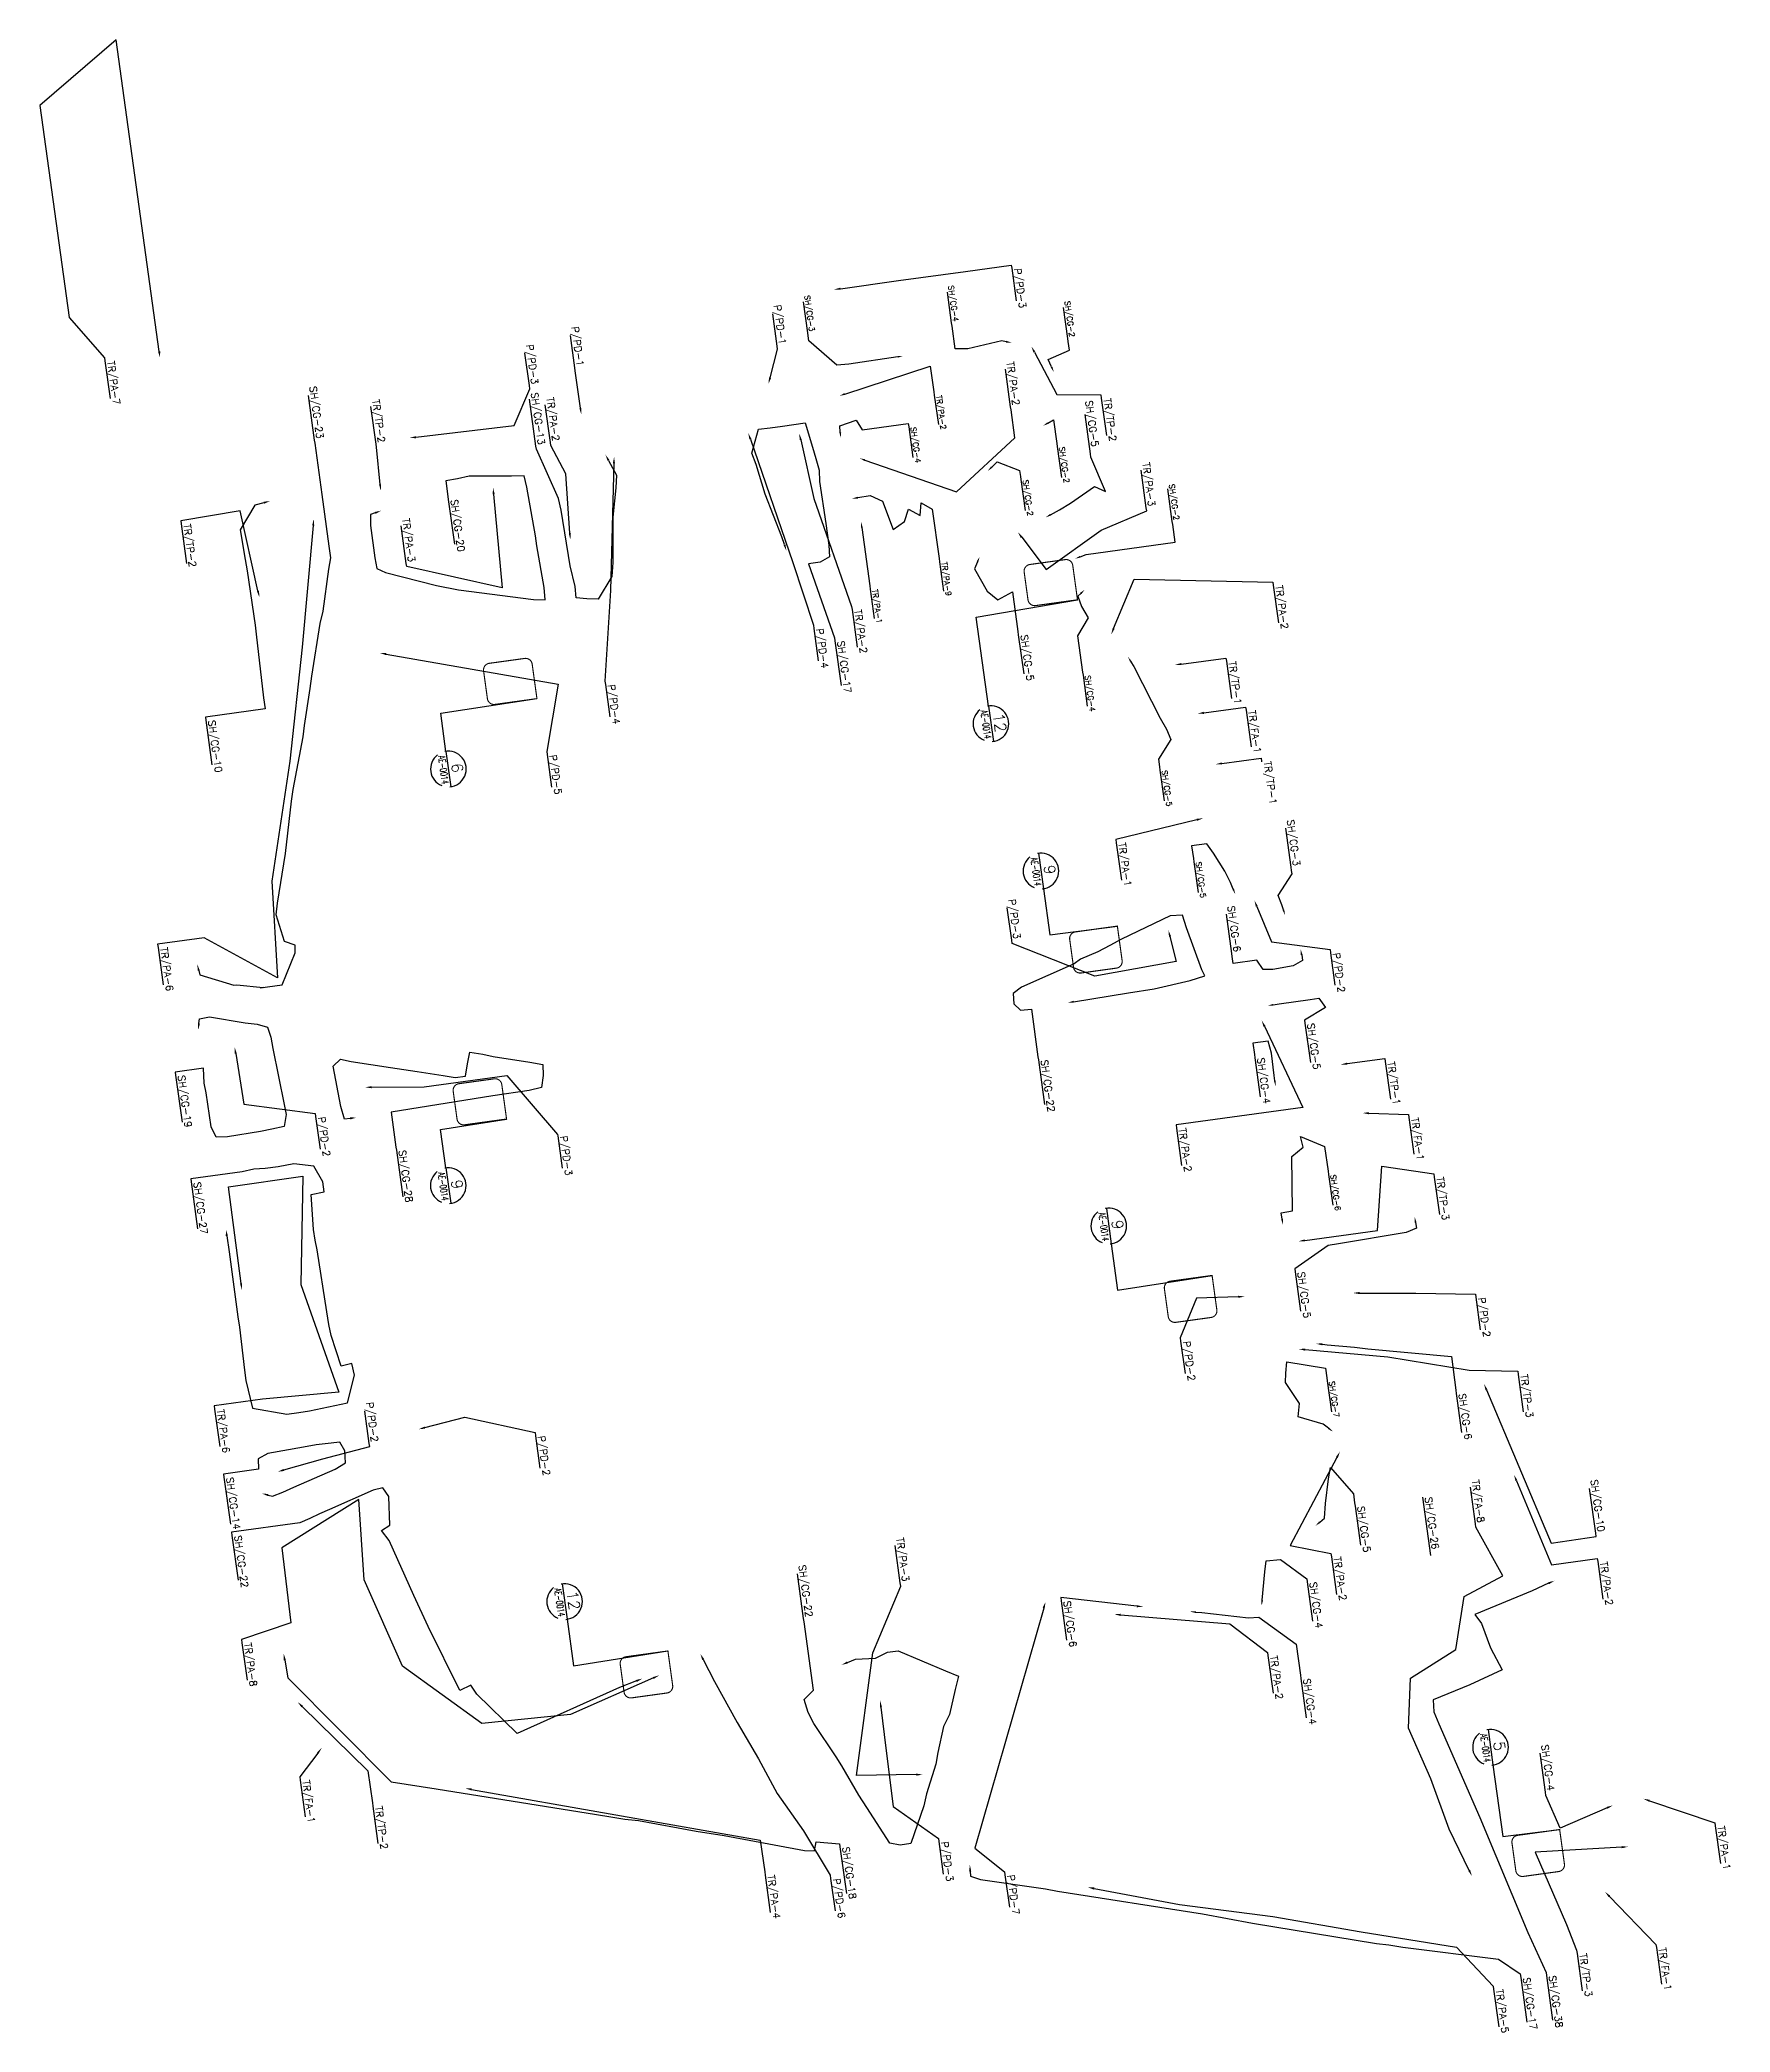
# Model space of a CAD drawing. Extents: x 67043 to 67233, y 53719 to 53942.
import ezdxf
from ezdxf import colors
from ezdxf.entities.mleader import LeaderData, LeaderLine
from ezdxf.enums import TextEntityAlignment as Align
from ezdxf.math import Vec2, Vec3

# ---------------------------------------------------------------- set-up
doc = ezdxf.new("R2010")
doc.units = 0
doc.header["$MEASUREMENT"] = 0
doc.linetypes.add('ACAD_ISO02W100', pattern=[15, 12, -3])
for name, color, linetype in [('0-ANNO-TEXT', 3, 'Continuous'), ('L-ANNO-LEDR-SPEC', 234, 'Continuous'), ('L-ANNO-SYMP @ 0.25', 240, 'Continuous'), ('SPI$0$11 2', 220, 'Continuous')]:
    doc.layers.add(name, color=color, linetype=linetype)
doc.styles.add('$0$RomanS_B_3', font='', dxfattribs={"height": 303.322785})
doc.styles.add('ANNO-M', font='romans.shx', dxfattribs={"height": 5})
doc.styles.add('ANNO-S', font='romans.shx', dxfattribs={"height": 3})
doc.styles.get("Standard").update_dxf_attribs({"font": 'arial.ttf'})
doc.styles.get('$0$RomanS_B_3').set_extended_font_data('RomanS', bold=True)

msp = doc.modelspace()

# ---------------------------------------------------------------- texts
at = {"layer": 'SPI$0$11 2', "insert": (67199.43, 53779.1), "char_height": 0.8, "attachment_point": 1, "rotation": 277.8445, "style": '$0$RomanS_B_3'}
msp.add_mtext('{\\C6;SH/CG-26}', dxfattribs=at)

# ---------------------------------------------------------------- blocks, each defined once
blk = doc.blocks.new('*U20')
at = {"linetype": 'ACAD_ISO02W100', "ltscale": 0.1, "const_width": 0.5}
blk.add_lwpolyline([(-28.88, 21.64), (-41.49, 21.64, -0.414214), (-44.49, 24.64), (-44.49, 40.65, -0.414214), (-41.49, 43.65), (-25.88, 43.65), (-25.88, 24.64, -0.414214)], format="xyb", close=True, dxfattribs=at)
for points in [[(-8, 0), (-25.35, 0), (-25.88, 43.65)], [(-8, 0), (8, 0)]]:
    blk.add_lwpolyline(points)
for start, end in [(356.41668, 183.58332), (210, 330)]:
    blk.add_arc((0, 0), 8, start, end)
at = {"layer": '0-ANNO-TEXT', "style": 'ANNO-M'}
blk.add_attdef('1', text='', height=5, dxfattribs=at).set_placement((0, 4), align=Align.MIDDLE_CENTER)
at = {"layer": '0-ANNO-TEXT', "style": 'ANNO-S', "width": 0.7}
blk.add_attdef('REF-NM', text='', height=3, dxfattribs=at).set_placement((0, -2.25), align=Align.MIDDLE_CENTER)
blk = doc.blocks.new('*U21')
at = {"linetype": 'ACAD_ISO02W100', "ltscale": 0.1, "const_width": 0.5}
blk.add_lwpolyline([(-52.78, 24.07), (-65.39, 24.07, -0.414214), (-68.39, 27.07), (-68.39, 43.07, -0.414214), (-65.39, 46.07), (-49.78, 46.07), (-49.78, 27.07, -0.414214)], format="xyb", close=True, dxfattribs=at)
for points in [[(-8, 0), (-48.29, 0), (-49.78, 46.07)], [(-8, 0), (8, 0)]]:
    blk.add_lwpolyline(points)
for start, end in [(356.41668, 183.58332), (210, 330)]:
    blk.add_arc((0, 0), 8, start, end)
at = {"layer": '0-ANNO-TEXT', "style": 'ANNO-M'}
blk.add_attdef('1', text='', height=5, dxfattribs=at).set_placement((0, 4), align=Align.MIDDLE_CENTER)
at = {"layer": '0-ANNO-TEXT', "style": 'ANNO-S', "width": 0.7}
blk.add_attdef('REF-NM', text='', height=3, dxfattribs=at).set_placement((0, -2.25), align=Align.MIDDLE_CENTER)
blk = doc.blocks.new('*U22')
for points in [[(8, 0), (28.89, 0), (29.17, 30.6)], [(-8, 0), (8, 0)]]:
    blk.add_lwpolyline(points)
at = {"linetype": 'ACAD_ISO02W100', "ltscale": 0.1, "const_width": 0.5}
blk.add_lwpolyline([(32.17, 8.6), (44.78, 8.6, 0.414214), (47.78, 11.6), (47.78, 27.6, 0.414214), (44.78, 30.6), (29.17, 30.6), (29.17, 11.6, 0.414214)], format="xyb", close=True, dxfattribs=at)
for start, end in [(356.41668, 183.58332), (210, 330)]:
    blk.add_arc((0, 0), 8, start, end)
at = {"layer": '0-ANNO-TEXT', "style": 'ANNO-M'}
blk.add_attdef('1', text='', height=5, dxfattribs=at).set_placement((0, 4), align=Align.MIDDLE_CENTER)
at = {"layer": '0-ANNO-TEXT', "style": 'ANNO-S', "width": 0.7}
blk.add_attdef('REF-NM', text='', height=3, dxfattribs=at).set_placement((0, -2.25), align=Align.MIDDLE_CENTER)
blk = doc.blocks.new('*U23')
for points in [[(8, 0), (29.04, 0), (28.29, 42.89)], [(-8, 0), (8, 0)]]:
    blk.add_lwpolyline(points)
at = {"linetype": 'ACAD_ISO02W100', "ltscale": 0.1, "const_width": 0.5}
blk.add_lwpolyline([(31.29, 20.88), (43.9, 20.88, 0.414214), (46.9, 23.88), (46.9, 39.89, 0.414214), (43.9, 42.89), (28.29, 42.89), (28.29, 23.88, 0.414214)], format="xyb", close=True, dxfattribs=at)
for start, end in [(356.41668, 183.58332), (210, 330)]:
    blk.add_arc((0, 0), 8, start, end)
at = {"layer": '0-ANNO-TEXT', "style": 'ANNO-M'}
blk.add_attdef('1', text='', height=5, dxfattribs=at).set_placement((0, 4), align=Align.MIDDLE_CENTER)
at = {"layer": '0-ANNO-TEXT', "style": 'ANNO-S', "width": 0.7}
blk.add_attdef('REF-NM', text='', height=3, dxfattribs=at).set_placement((0, -2.25), align=Align.MIDDLE_CENTER)
blk = doc.blocks.new('*U24')
at = {"linetype": 'ACAD_ISO02W100', "ltscale": 0.1, "const_width": 0.5}
blk.add_lwpolyline([(-29.02, 7.98), (-41.64, 7.98, -0.414214), (-44.64, 10.98), (-44.64, 26.99, -0.414214), (-41.64, 29.99), (-26.02, 29.99), (-26.02, 10.98, -0.414214)], format="xyb", close=True, dxfattribs=at)
for points in [[(-8, 0), (-25.35, 0), (-26.02, 29.99)], [(-8, 0), (8, 0)]]:
    blk.add_lwpolyline(points)
for start, end in [(356.41668, 183.58332), (210, 330)]:
    blk.add_arc((0, 0), 8, start, end)
at = {"layer": '0-ANNO-TEXT', "style": 'ANNO-M'}
blk.add_attdef('1', text='', height=5, dxfattribs=at).set_placement((0, 4), align=Align.MIDDLE_CENTER)
at = {"layer": '0-ANNO-TEXT', "style": 'ANNO-S', "width": 0.7}
blk.add_attdef('REF-NM', text='', height=3, dxfattribs=at).set_placement((0, -2.25), align=Align.MIDDLE_CENTER)
blk = doc.blocks.new('*U25')
for points in [[(8, 0), (40.45, 0), (40.79, 25.7)], [(-8, 0), (8, 0)]]:
    blk.add_lwpolyline(points)
at = {"linetype": 'ACAD_ISO02W100', "ltscale": 0.1, "const_width": 0.5}
blk.add_lwpolyline([(43.79, 3.69), (56.4, 3.69, 0.414214), (59.4, 6.69), (59.4, 22.7, 0.414214), (56.4, 25.7), (40.79, 25.7), (40.79, 6.69, 0.414214)], format="xyb", close=True, dxfattribs=at)
for start, end in [(356.41668, 183.58332), (210, 330)]:
    blk.add_arc((0, 0), 8, start, end)
at = {"layer": '0-ANNO-TEXT', "style": 'ANNO-M'}
blk.add_attdef('1', text='', height=5, dxfattribs=at).set_placement((0, 4), align=Align.MIDDLE_CENTER)
at = {"layer": '0-ANNO-TEXT', "style": 'ANNO-S', "width": 0.7}
blk.add_attdef('REF-NM', text='', height=3, dxfattribs=at).set_placement((0, -2.25), align=Align.MIDDLE_CENTER)

# ---------------------------------------------------------------- linework, layer by layer
at = {"layer": 'L-ANNO-LEDR-SPEC'}
msp.add_lwpolyline([(67198.38, 53779.05), (67199.28, 53772.51)], dxfattribs=at)

# ---------------------------------------------------------------- block references
at = {"layer": 'L-ANNO-SYMP @ 0.25', "xscale": 0.2499999999999998, "yscale": 0.2499999999999998, "zscale": 0.2499999999999998, "rotation": 277.8436995281511}
for name, p, values in [('*U21', (67149.98, 53865.76), {'1': '12', 'REF-NM': 'AE-0014'}), ('*U20', (67089.14, 53860.68), {'1': '6', 'REF-NM': 'AE-0014'}), ('*U22', (67155.59, 53849.25), {'1': '9', 'REF-NM': 'AE-0014'}), ('*U24', (67089.12, 53813.97), {'1': '9', 'REF-NM': 'AE-0014'}), ('*U23', (67163.2, 53809.44), {'1': '9', 'REF-NM': 'AE-0014'}), ('*U23', (67102.17, 53767.33), {'1': '12', 'REF-NM': 'AE-0014'}), ('*U25', (67206.01, 53750.99), {'1': '5', 'REF-NM': 'AE-0014'})]:
    msp.add_blockref(name, p, dxfattribs=at).add_auto_attribs(values)

msp.set_redraw_order([(e.dxf.handle, doc.entitydb.next_handle()) for e in msp.query("TEXT MTEXT ATTDEF DIMENSION ARC_DIMENSION")])  # texts and dimensions are drawn at this point

# ---------------------------------------------------------------- leaders
at = {"layer": 'L-ANNO-LEDR-SPEC'}
ml = msp.add_multileader_mtext('Standard', dxfattribs=at)
ml.set_content('{\\C6;TR/PA-7}', color=256, style='$0$RomanS_B_3')
ml.set_leader_properties(color=256)
ml.build(insert=Vec2(0, 0))
ml.multileader.update_dxf_attribs({"text_left_attachment_type": 6, "text_right_attachment_type": 6, "dogleg_length": 0.36, "arrow_head_size": 0.72})
ctx = ml.context
ctx.base_point, ctx.char_height, ctx.arrow_head_size, ctx.landing_gap_size, ctx.plane_origin, ctx.plane_x_axis, ctx.plane_y_axis = Vec3(67050.62, 53906.44), 0.8, 0.72, 0.09, Vec3(67056.8, 53906.79), Vec3(0.136486, -0.990642), Vec3(0.990642, 0.136486)
ctx.left_attachment, ctx.right_attachment = 6, 6
notes = []
notes.append((ctx, [(0, (1, 1, 0), (67050.57, 53906.8), (0.136486, -0.990642), 0.36, [(0, [(67056.8, 53906.79), (67051.88, 53942.45), (67043.32, 53935.1), (67046.59, 53911.32)], 0, [])])]))
ctx.mtext.insert, ctx.mtext.text_direction, ctx.mtext.rotation, ctx.mtext.flow_direction = Vec3(67051.67, 53906.5), Vec3(0.136486, -0.990642), 4.849302, 5
ml = msp.add_multileader_mtext('Standard', dxfattribs=at)
ml.set_content('{\\C6;P/PD-3}', color=256, style='$0$RomanS_B_3')
ml.set_leader_properties(color=256)
ml.build(insert=Vec2(0, 0))
ml.multileader.update_dxf_attribs({"text_left_attachment_type": 6, "text_right_attachment_type": 6, "dogleg_length": 0.36, "arrow_head_size": 0.72})
ctx = ml.context
ctx.base_point, ctx.char_height, ctx.arrow_head_size, ctx.landing_gap_size, ctx.plane_origin, ctx.plane_x_axis, ctx.plane_y_axis = Vec3(67152.31, 53916.84), 0.8, 0.72, 0.09, Vec3(67132.39, 53914.45), Vec3(0.136486, -0.990642), Vec3(0.990642, 0.136486)
ctx.left_attachment, ctx.right_attachment = 6, 6
notes.append((ctx, [(0, (1, 1, 0), (67152.26, 53917.19), (0.136486, -0.990642), 0.36, [(0, [(67132.39, 53914.45), (67139.62, 53915.45), (67147.14, 53916.49)], 0, [])])]))
ctx.mtext.insert, ctx.mtext.text_direction, ctx.mtext.rotation, ctx.mtext.flow_direction = Vec3(67153.35, 53916.89), Vec3(0.136486, -0.990642), 4.849302, 5
ml = msp.add_multileader_mtext('Standard', dxfattribs=at)
ml.set_content('{\\fRomanS|b1|i0|c0|p2;\\C6;SH/CG-3}', color=256)
ml.set_leader_properties(color=256)
ml.build(insert=Vec2(0, 0))
ml.multileader.update_dxf_attribs({"text_left_attachment_type": 6, "text_right_attachment_type": 6, "dogleg_length": 0.36, "arrow_head_size": 0.625})
ctx = ml.context
ctx.base_point, ctx.char_height, ctx.arrow_head_size, ctx.landing_gap_size, ctx.plane_origin, ctx.plane_x_axis, ctx.plane_y_axis = Vec3(67128.79, 53914.23), 0.625, 0.625, 0.09, Vec3(67140.15, 53907.01), Vec3(0.136486, -0.990642), Vec3(0.990642, 0.136486)
ctx.left_attachment, ctx.right_attachment, ctx.text_align_type = 6, 6, 2
notes.append((ctx, [(0, (1, 1, 0), (67129.48, 53909.25), (-0.136486, 0.990642), 0.36, [(0, [(67140.15, 53907.01), (67134.05, 53906.08), (67132.69, 53905.99), (67129.56, 53908.7)], 0, [])])]))
ctx.mtext.insert, ctx.mtext.text_direction, ctx.mtext.rotation, ctx.mtext.alignment, ctx.mtext.flow_direction = Vec3(67130.23, 53909.81), Vec3(0.136486, -0.990642), 4.849302, 3, 5
ml = msp.add_multileader_mtext('Standard', dxfattribs=at)
ml.set_content('{\\fRomanS|b1|i0|c0|p2;\\C6;SH/CG-4}', color=256)
ml.set_leader_properties(color=256)
ml.build(insert=Vec2(0, 0))
ml.multileader.update_dxf_attribs({"text_left_attachment_type": 6, "text_right_attachment_type": 6, "dogleg_length": 0.36, "arrow_head_size": 0.625})
ctx = ml.context
ctx.base_point, ctx.char_height, ctx.arrow_head_size, ctx.landing_gap_size, ctx.plane_origin, ctx.plane_x_axis, ctx.plane_y_axis = Vec3(67144.93, 53915.37), 0.625, 0.625, 0.09, Vec3(67152.31, 53908.5), Vec3(0.136486, -0.990642), Vec3(0.990642, 0.136486)
ctx.left_attachment, ctx.right_attachment, ctx.text_align_type = 6, 6, 2
notes.append((ctx, [(0, (1, 1, 0), (67145.62, 53910.36), (-0.136486, 0.990642), 0.36, [(0, [(67152.31, 53908.5), (67151.2, 53908.69), (67147.38, 53907.82), (67145.97, 53907.82)], 0, [])])]))
ctx.mtext.insert, ctx.mtext.text_direction, ctx.mtext.rotation, ctx.mtext.alignment, ctx.mtext.flow_direction = Vec3(67146.36, 53910.92), Vec3(0.136486, -0.990642), 4.849302, 3, 5
ml = msp.add_multileader_mtext('Standard', dxfattribs=at)
ml.set_content('{\\fRomanS|b1|i0|c0|p2;\\C6;SH/CG-2}', color=256)
ml.set_leader_properties(color=256)
ml.build(insert=Vec2(0, 0))
ml.multileader.update_dxf_attribs({"text_left_attachment_type": 6, "text_right_attachment_type": 6, "dogleg_length": 0.36, "arrow_head_size": 0.625})
ctx = ml.context
ctx.base_point, ctx.char_height, ctx.arrow_head_size, ctx.landing_gap_size, ctx.plane_origin, ctx.plane_x_axis, ctx.plane_y_axis = Vec3(67157.97, 53913.6), 0.625, 0.625, 0.09, Vec3(67157.04, 53905.2), Vec3(0.136486, -0.990642), Vec3(0.990642, 0.136486)
ctx.left_attachment, ctx.right_attachment, ctx.text_align_type = 6, 6, 2
notes.append((ctx, [(0, (1, 1, 0), (67158.66, 53908.62), (-0.136486, 0.990642), 0.36, [(0, [(67157.04, 53905.2), (67156.4, 53906.59), (67158.8, 53907.64)], 0, [])])]))
ctx.mtext.insert, ctx.mtext.text_direction, ctx.mtext.rotation, ctx.mtext.alignment, ctx.mtext.flow_direction = Vec3(67159.41, 53909.18), Vec3(0.136486, -0.990642), 4.849302, 3, 5
ml = msp.add_multileader_mtext('Standard', dxfattribs=at)
ml.set_content('{\\C6;P/PD-1}', color=256, style='$0$RomanS_B_3')
ml.set_leader_properties(color=256)
ml.build(insert=Vec2(0, 0))
ml.multileader.update_dxf_attribs({"text_left_attachment_type": 6, "text_right_attachment_type": 6, "dogleg_length": 0.36, "arrow_head_size": 0.72})
ctx = ml.context
ctx.base_point, ctx.char_height, ctx.arrow_head_size, ctx.landing_gap_size, ctx.plane_origin, ctx.plane_x_axis, ctx.plane_y_axis = Vec3(67125.36, 53912.78), 0.8, 0.72, 0.09, Vec3(67125.03, 53903.87), Vec3(0.136486, -0.990642), Vec3(0.990642, 0.136486)
ctx.left_attachment, ctx.right_attachment, ctx.text_align_type = 6, 6, 2
notes.append((ctx, [(0, (1, 1, 0), (67126.06, 53907.75), (-0.136486, 0.990642), 0.36, [(0, [(67125.03, 53903.87)], 0, [])])]))
ctx.mtext.insert, ctx.mtext.text_direction, ctx.mtext.rotation, ctx.mtext.alignment, ctx.mtext.flow_direction = Vec3(67127.03, 53908.34), Vec3(0.136486, -0.990642), 4.849302, 3, 5
ml = msp.add_multileader_mtext('Standard', dxfattribs=at)
ml.set_content('{\\C6;P/PD-1}', color=256, style='$0$RomanS_B_3')
ml.set_leader_properties(color=256)
ml.build(insert=Vec2(0, 0))
ml.multileader.update_dxf_attribs({"text_left_attachment_type": 6, "text_right_attachment_type": 6, "dogleg_length": 0.36, "arrow_head_size": 0.72})
ctx = ml.context
ctx.base_point, ctx.char_height, ctx.arrow_head_size, ctx.landing_gap_size, ctx.plane_origin, ctx.plane_x_axis, ctx.plane_y_axis = Vec3(67102.68, 53910.35), 0.8, 0.72, 0.09, Vec3(67104.04, 53900.44), Vec3(0.136486, -0.990642), Vec3(0.990642, 0.136486)
ctx.left_attachment, ctx.right_attachment, ctx.text_align_type = 6, 6, 2
notes.append((ctx, [(0, (1, 1, 0), (67103.37, 53905.32), (-0.136486, 0.990642), 0.36, [(0, [(67104.04, 53900.44)], 0, [])])]))
ctx.mtext.insert, ctx.mtext.text_direction, ctx.mtext.rotation, ctx.mtext.alignment, ctx.mtext.flow_direction = Vec3(67104.34, 53905.91), Vec3(0.136486, -0.990642), 4.849302, 3, 5
ml = msp.add_multileader_mtext('Standard', dxfattribs=at)
ml.set_content('{\\C6;P/PD-3}', color=256, style='$0$RomanS_B_3')
ml.set_leader_properties(color=256)
ml.build(insert=Vec2(0, 0))
ml.multileader.update_dxf_attribs({"text_left_attachment_type": 6, "text_right_attachment_type": 6, "dogleg_length": 0.36, "arrow_head_size": 0.72})
ctx = ml.context
ctx.base_point, ctx.char_height, ctx.arrow_head_size, ctx.landing_gap_size, ctx.plane_origin, ctx.plane_x_axis, ctx.plane_y_axis = Vec3(67097.55, 53908.57), 0.8, 0.72, 0.09, Vec3(67084.78, 53897.81), Vec3(0.136486, -0.990642), Vec3(0.990642, 0.136486)
ctx.left_attachment, ctx.right_attachment, ctx.text_align_type = 6, 6, 2
notes.append((ctx, [(0, (1, 1, 0), (67098.27, 53903.33), (-0.136486, 0.990642), 0.36, [(0, [(67084.78, 53897.81), (67096.53, 53899.19)], 0, [])])]))
ctx.mtext.insert, ctx.mtext.text_direction, ctx.mtext.rotation, ctx.mtext.alignment, ctx.mtext.flow_direction = Vec3(67099.24, 53903.91), Vec3(0.136486, -0.990642), 4.849302, 3, 5
ml = msp.add_multileader_mtext('Standard', dxfattribs=at)
ml.set_content('{\\fRomanS|b1|i0|c0|p2;\\C6;TR/PA-2}', color=256)
ml.set_leader_properties(color=256)
ml.build(insert=Vec2(0, 0))
ml.multileader.update_dxf_attribs({"text_left_attachment_type": 6, "text_right_attachment_type": 6, "dogleg_length": 0.36, "arrow_head_size": 0.625})
ctx = ml.context
ctx.base_point, ctx.char_height, ctx.arrow_head_size, ctx.landing_gap_size, ctx.plane_origin, ctx.plane_x_axis, ctx.plane_y_axis = Vec3(67151.44, 53906.79), 0.8, 0.625, 0.09, Vec3(67135.26, 53895.53), Vec3(0.136486, -0.990642), Vec3(0.990642, 0.136486)
ctx.left_attachment, ctx.right_attachment, ctx.text_align_type = 6, 6, 2
notes.append((ctx, [(0, (1, 1, 0), (67152.24, 53900.95), (-0.136486, 0.990642), 0.36, [(0, [(67135.26, 53895.53), (67146.12, 53891.76), (67152.67, 53897.84)], 0, [])])]))
ctx.mtext.insert, ctx.mtext.text_direction, ctx.mtext.rotation, ctx.mtext.alignment, ctx.mtext.flow_direction = Vec3(67153.21, 53901.53), Vec3(0.136486, -0.990642), 4.849302, 3, 5
ml = msp.add_multileader_mtext('Standard', dxfattribs=at)
ml.set_content('{\\C6;TR/TP-2}', color=256, style='$0$RomanS_B_3')
ml.set_leader_properties(color=256)
ml.build(insert=Vec2(0, 0))
ml.multileader.update_dxf_attribs({"text_left_attachment_type": 6, "text_right_attachment_type": 6, "dogleg_length": 0.36, "arrow_head_size": 0.72})
ctx = ml.context
ctx.base_point, ctx.char_height, ctx.arrow_head_size, ctx.landing_gap_size, ctx.plane_origin, ctx.plane_x_axis, ctx.plane_y_axis = Vec3(67162.36, 53902.27), 0.8, 0.72, 0.09, Vec3(67154.52, 53908.08), Vec3(0.136486, -0.990642), Vec3(0.990642, 0.136486)
ctx.left_attachment, ctx.right_attachment = 6, 6
notes.append((ctx, [(0, (1, 1, 0), (67162.31, 53902.63), (0.136486, -0.990642), 0.36, [(0, [(67154.52, 53908.08), (67157.36, 53902.67)], 0, [])])]))
ctx.mtext.insert, ctx.mtext.text_direction, ctx.mtext.rotation, ctx.mtext.flow_direction = Vec3(67163.41, 53902.32), Vec3(0.136486, -0.990642), 4.849302, 5
ml = msp.add_multileader_mtext('Standard', dxfattribs=at)
ml.set_content('{\\fRomanS|b1|i0|c0|p2;\\C6;TR/PA-2}', color=256)
ml.set_leader_properties(color=256)
ml.build(insert=Vec2(0, 0))
ml.multileader.update_dxf_attribs({"text_left_attachment_type": 6, "text_right_attachment_type": 6, "dogleg_length": 0.36, "arrow_head_size": 0.625})
ctx = ml.context
ctx.base_point, ctx.char_height, ctx.arrow_head_size, ctx.landing_gap_size, ctx.plane_origin, ctx.plane_x_axis, ctx.plane_y_axis = Vec3(67143.63, 53902.62), 0.625, 0.625, 0.09, Vec3(67132.99, 53902.54), Vec3(0.136486, -0.990642), Vec3(0.990642, 0.136486)
ctx.left_attachment, ctx.right_attachment = 6, 6
notes.append((ctx, [(0, (1, 1, 0), (67143.58, 53902.97), (0.136486, -0.990642), 0.36, [(0, [(67132.99, 53902.54), (67143.18, 53905.86)], 0, [])])]))
ctx.mtext.insert, ctx.mtext.text_direction, ctx.mtext.rotation, ctx.mtext.flow_direction = Vec3(67144.45, 53902.64), Vec3(0.136486, -0.990642), 4.849302, 5
ml = msp.add_multileader_mtext('Standard', dxfattribs=at)
ml.set_content('{\\C6;SH/CG-23}', color=256, style='$0$RomanS_B_3')
ml.set_leader_properties(color=256)
ml.build(insert=Vec2(0, 0))
ml.multileader.update_dxf_attribs({"text_left_attachment_type": 6, "text_right_attachment_type": 6, "dogleg_length": 0.36, "arrow_head_size": 0.72})
ctx = ml.context
ctx.base_point, ctx.char_height, ctx.arrow_head_size, ctx.landing_gap_size, ctx.plane_origin, ctx.plane_x_axis, ctx.plane_y_axis = Vec3(67073.22, 53904.21), 0.8, 0.72, 0.09, Vec3(67060.98, 53838.79), Vec3(0.136486, -0.990642), Vec3(0.990642, 0.136486)
ctx.left_attachment, ctx.right_attachment, ctx.text_align_type = 6, 6, 2
notes.append((ctx, [(0, (1, 1, 0), (67074.18, 53897.22), (-0.136486, 0.990642), 0.36, [(0, [(67060.98, 53838.79), (67061.25, 53837.59), (67065.06, 53836.44), (67065.42, 53836.49), (67068.36, 53836.19), (67068.03, 53836.14), (67070.5, 53836.48), (67071.96, 53840.09), (67071.96, 53840.92), (67070.75, 53841.34), (67069.82, 53844.32), (67069.98, 53845.64), (67070.86, 53851.21), (67071.56, 53857.07), (67071.71, 53858.38), (67072.86, 53864.28), (67073, 53865.55), (67073.62, 53869.71), (67073.83, 53871.11), (67074.76, 53876.99), (67075.08, 53878.39), (67075.73, 53883.09), (67075.96, 53884.35), (67075.78, 53885.66), (67074.97, 53891.48)], 0, [])])]))
ctx.mtext.insert, ctx.mtext.text_direction, ctx.mtext.rotation, ctx.mtext.alignment, ctx.mtext.flow_direction = Vec3(67075.15, 53897.81), Vec3(0.136486, -0.990642), 4.849302, 3, 5
ml = msp.add_multileader_mtext('Standard', dxfattribs=at)
ml.set_content('{\\C6;TR/TP-2}', color=256, style='$0$RomanS_B_3')
ml.set_leader_properties(color=256)
ml.build(insert=Vec2(0, 0))
ml.multileader.update_dxf_attribs({"text_left_attachment_type": 6, "text_right_attachment_type": 6, "dogleg_length": 0.36, "arrow_head_size": 0.72})
ctx = ml.context
ctx.base_point, ctx.char_height, ctx.arrow_head_size, ctx.landing_gap_size, ctx.plane_origin, ctx.plane_x_axis, ctx.plane_y_axis = Vec3(67080.28, 53902.54), 0.8, 0.72, 0.09, Vec3(67081.55, 53891.88), Vec3(0.136486, -0.990642), Vec3(0.990642, 0.136486)
ctx.left_attachment, ctx.right_attachment, ctx.text_align_type = 6, 6, 2
notes.append((ctx, [(0, (1, 1, 0), (67081.08, 53896.77), (-0.136486, 0.990642), 0.36, [(0, [(67081.55, 53891.88)], 0, [])])]))
ctx.mtext.insert, ctx.mtext.text_direction, ctx.mtext.rotation, ctx.mtext.alignment, ctx.mtext.flow_direction = Vec3(67082.05, 53897.36), Vec3(0.136486, -0.990642), 4.849302, 3, 5
ml = msp.add_multileader_mtext('Standard', dxfattribs=at)
ml.set_content('{\\C6;SH/CG-13 }', color=256, style='$0$RomanS_B_3')
ml.set_leader_properties(color=256)
ml.build(insert=Vec2(0, 0))
ml.multileader.update_dxf_attribs({"text_left_attachment_type": 6, "text_right_attachment_type": 6, "dogleg_length": 0.36, "arrow_head_size": 0.72})
ctx = ml.context
ctx.base_point, ctx.char_height, ctx.arrow_head_size, ctx.landing_gap_size, ctx.plane_origin, ctx.plane_x_axis, ctx.plane_y_axis = Vec3(67098.05, 53903.52), 0.8, 0.72, 0.09, Vec3(67106.75, 53895.93), Vec3(0.136486, -0.990642), Vec3(0.990642, 0.136486)
ctx.left_attachment, ctx.right_attachment, ctx.text_align_type = 6, 6, 2
notes.append((ctx, [(0, (1, 1, 0), (67099.01, 53896.54), (-0.136486, 0.990642), 0.36, [(0, [(67106.75, 53895.93), (67107.98, 53893.65), (67107.92, 53892.22), (67107.59, 53888.91), (67107.58, 53883.86), (67107.48, 53882.29), (67105.95, 53879.75), (67104.67, 53879.76), (67103.48, 53879.88), (67103.34, 53881.16), (67102.81, 53883.46), (67101.8, 53889.72), (67101.5, 53891.03)], 0, [])])]))
ctx.mtext.insert, ctx.mtext.text_direction, ctx.mtext.rotation, ctx.mtext.alignment, ctx.mtext.flow_direction = Vec3(67099.99, 53897.12), Vec3(0.136486, -0.990642), 4.849302, 3, 5
ml = msp.add_multileader_mtext('Standard', dxfattribs=at)
ml.set_content('{\\C6;TR/PA-2}', color=256, style='$0$RomanS_B_3')
ml.set_leader_properties(color=256)
ml.build(insert=Vec2(0, 0))
ml.multileader.update_dxf_attribs({"text_left_attachment_type": 6, "text_right_attachment_type": 6, "dogleg_length": 0.36, "arrow_head_size": 0.72})
ctx = ml.context
ctx.base_point, ctx.char_height, ctx.arrow_head_size, ctx.landing_gap_size, ctx.plane_origin, ctx.plane_x_axis, ctx.plane_y_axis = Vec3(67099.83, 53902.79), 0.8, 0.72, 0.09, Vec3(67102.81, 53886.4), Vec3(0.136486, -0.990642), Vec3(0.990642, 0.136486)
ctx.left_attachment, ctx.right_attachment, ctx.text_align_type = 6, 6, 2
notes.append((ctx, [(0, (1, 1, 0), (67100.63, 53896.95), (-0.136486, 0.990642), 0.36, [(0, [(67102.81, 53886.4), (67102.29, 53893.8)], 0, [])])]))
ctx.mtext.insert, ctx.mtext.text_direction, ctx.mtext.rotation, ctx.mtext.alignment, ctx.mtext.flow_direction = Vec3(67101.61, 53897.54), Vec3(0.136486, -0.990642), 4.849302, 3, 5
ml = msp.add_multileader_mtext('Standard', dxfattribs=at)
ml.set_content('{\\fRomanS|b1|i0|c0|p2;SH/CG-\\fRomanS|b1|i0|c178|p2;5}', color=256)
ml.set_leader_properties(color=256)
ml.build(insert=Vec2(0, 0))
ml.multileader.update_dxf_attribs({"text_left_attachment_type": 6, "text_right_attachment_type": 6, "dogleg_length": 0.36, "arrow_head_size": 0.625})
ctx = ml.context
ctx.base_point, ctx.char_height, ctx.arrow_head_size, ctx.landing_gap_size, ctx.plane_origin, ctx.plane_x_axis, ctx.plane_y_axis = Vec3(67160.32, 53902), 0.8, 0.625, 0.09, Vec3(67156.12, 53888.9), Vec3(0.136486, -0.990642), Vec3(0.990642, 0.136486)
ctx.left_attachment, ctx.right_attachment = 6, 6
notes.append((ctx, [(0, (1, 1, 0), (67161.19, 53895.67), (-0.136486, 0.990642), 0.36, [(0, [(67156.12, 53888.9), (67157.66, 53889.75), (67158.92, 53890.49), (67161.59, 53892.35), (67162.83, 53891.82)], 0, [])])]))
ctx.mtext.insert, ctx.mtext.text_direction, ctx.mtext.rotation, ctx.mtext.flow_direction = Vec3(67161.36, 53902.06), Vec3(0.136486, -0.990642), 4.849302, 5
ml = msp.add_multileader_mtext('Standard', dxfattribs=at)
ml.set_content('{\\C6;SH/CG-17}', color=256, style='$0$RomanS_B_3')
ml.set_leader_properties(color=256)
ml.build(insert=Vec2(0, 0))
ml.multileader.update_dxf_attribs({"text_left_attachment_type": 6, "text_right_attachment_type": 6, "dogleg_length": 0.36, "arrow_head_size": 0.72})
ctx = ml.context
ctx.base_point, ctx.char_height, ctx.arrow_head_size, ctx.landing_gap_size, ctx.plane_origin, ctx.plane_x_axis, ctx.plane_y_axis = Vec3(67132.49, 53875.05), 0.8, 0.72, 0.09, Vec3(67127.04, 53885.16), Vec3(0.136486, -0.990642), Vec3(0.990642, 0.136486)
ctx.left_attachment, ctx.right_attachment = 6, 6
notes.append((ctx, [(0, (1, 1, 0), (67132.44, 53875.41), (0.136486, -0.990642), 0.36, [(0, [(67127.04, 53885.16), (67126.55, 53886.72), (67124.66, 53891.52), (67123.65, 53894.82), (67123.15, 53896.11), (67123.91, 53898.81), (67125.23, 53898.93), (67126.59, 53899.14), (67129.16, 53899.49), (67129.98, 53896.77), (67130.35, 53895.51), (67130.71, 53894.21), (67130.76, 53892.92), (67131.46, 53888.22), (67131.8, 53885.77), (67131.89, 53884.47), (67130.84, 53883.89), (67129.54, 53883.71)], 0, [])])]))
ctx.mtext.insert, ctx.mtext.text_direction, ctx.mtext.rotation, ctx.mtext.flow_direction = Vec3(67133.53, 53875.11), Vec3(0.136486, -0.990642), 4.849302, 5
ml = msp.add_multileader_mtext('Standard', dxfattribs=at)
ml.set_content('{\\fRomanS|b1|i0|c0|p2;\\C6;SH/CG-4}', color=256)
ml.set_leader_properties(color=256)
ml.build(insert=Vec2(0, 0))
ml.multileader.update_dxf_attribs({"text_left_attachment_type": 6, "text_right_attachment_type": 6, "dogleg_length": 0.36, "arrow_head_size": 0.625})
ctx = ml.context
ctx.base_point, ctx.char_height, ctx.arrow_head_size, ctx.landing_gap_size, ctx.plane_origin, ctx.plane_x_axis, ctx.plane_y_axis = Vec3(67140.76, 53899.06), 0.625, 0.625, 0.09, Vec3(67133.13, 53897.82), Vec3(0.136486, -0.990642), Vec3(0.990642, 0.136486)
ctx.left_attachment, ctx.right_attachment = 6, 6
notes.append((ctx, [(0, (1, 1, 0), (67140.71, 53899.42), (0.136486, -0.990642), 0.36, [(0, [(67133.13, 53897.82), (67133.04, 53899.18), (67134.86, 53899.8), (67135.55, 53898.71), (67140.71, 53899.42)], 0, [])])]))
ctx.mtext.insert, ctx.mtext.text_direction, ctx.mtext.rotation, ctx.mtext.flow_direction = Vec3(67141.58, 53899.09), Vec3(0.136486, -0.990642), 4.849302, 5
ml = msp.add_multileader_mtext('Standard', dxfattribs=at)
ml.set_content('{\\fRomanS|b1|i0|c0|p2;\\C6;SH/CG-2}', color=256)
ml.set_leader_properties(color=256)
ml.build(insert=Vec2(0, 0))
ml.multileader.update_dxf_attribs({"text_left_attachment_type": 6, "text_right_attachment_type": 6, "dogleg_length": 0.36, "arrow_head_size": 0.625})
ctx = ml.context
ctx.base_point, ctx.char_height, ctx.arrow_head_size, ctx.landing_gap_size, ctx.plane_origin, ctx.plane_x_axis, ctx.plane_y_axis = Vec3(67157.42, 53896.83), 0.625, 0.625, 0.09, Vec3(67155.83, 53899.18), Vec3(0.136486, -0.990642), Vec3(0.990642, 0.136486)
ctx.left_attachment, ctx.right_attachment = 6, 6
notes.append((ctx, [(0, (1, 1, 0), (67157.37, 53897.19), (0.136486, -0.990642), 0.36, [(0, [(67155.83, 53899.18), (67157.01, 53899.83)], 0, [])])]))
ctx.mtext.insert, ctx.mtext.text_direction, ctx.mtext.rotation, ctx.mtext.flow_direction = Vec3(67158.24, 53896.85), Vec3(0.136486, -0.990642), 4.849302, 5
ml = msp.add_multileader_mtext('Standard', dxfattribs=at)
ml.set_content('{\\C6;P/PD-4}', color=256, style='$0$RomanS_B_3')
ml.set_leader_properties(color=256)
ml.build(insert=Vec2(0, 0))
ml.multileader.update_dxf_attribs({"text_left_attachment_type": 6, "text_right_attachment_type": 6, "dogleg_length": 0.36, "arrow_head_size": 0.72})
ctx = ml.context
ctx.base_point, ctx.char_height, ctx.arrow_head_size, ctx.landing_gap_size, ctx.plane_origin, ctx.plane_x_axis, ctx.plane_y_axis = Vec3(67130.12, 53876.44), 0.8, 0.72, 0.09, Vec3(67122.77, 53898.36), Vec3(0.136486, -0.990642), Vec3(0.990642, 0.136486)
ctx.left_attachment, ctx.right_attachment = 6, 6
notes.append((ctx, [(0, (1, 1, 0), (67130.07, 53876.8), (0.136486, -0.990642), 0.36, [(0, [(67122.77, 53898.36), (67127.75, 53883.83)], 0, [])])]))
ctx.mtext.insert, ctx.mtext.text_direction, ctx.mtext.rotation, ctx.mtext.flow_direction = Vec3(67131.16, 53876.5), Vec3(0.136486, -0.990642), 4.849302, 5
ml = msp.add_multileader_mtext('Standard', dxfattribs=at)
ml.set_content('{\\C6;TR/PA-2}', color=256, style='$0$RomanS_B_3')
ml.set_leader_properties(color=256)
ml.build(insert=Vec2(0, 0))
ml.multileader.update_dxf_attribs({"text_left_attachment_type": 6, "text_right_attachment_type": 6, "dogleg_length": 0.36, "arrow_head_size": 0.72})
ctx = ml.context
ctx.base_point, ctx.char_height, ctx.arrow_head_size, ctx.landing_gap_size, ctx.plane_origin, ctx.plane_x_axis, ctx.plane_y_axis = Vec3(67134.41, 53878.56), 0.8, 0.72, 0.09, Vec3(67128.49, 53898.31), Vec3(0.136486, -0.990642), Vec3(0.990642, 0.136486)
ctx.left_attachment, ctx.right_attachment = 6, 6
notes.append((ctx, [(0, (1, 1, 0), (67134.36, 53878.92), (0.136486, -0.990642), 0.36, [(0, [(67128.49, 53898.31), (67130.11, 53891.03)], 0, [])])]))
ctx.mtext.insert, ctx.mtext.text_direction, ctx.mtext.rotation, ctx.mtext.flow_direction = Vec3(67135.45, 53878.62), Vec3(0.136486, -0.990642), 4.849302, 5
ml = msp.add_multileader_mtext('Standard', dxfattribs=at)
ml.set_content('{\\C6;P/PD-4}', color=256, style='$0$RomanS_B_3')
ml.set_leader_properties(color=256)
ml.build(insert=Vec2(0, 0))
ml.multileader.update_dxf_attribs({"text_left_attachment_type": 6, "text_right_attachment_type": 6, "dogleg_length": 0.36, "arrow_head_size": 0.72})
ctx = ml.context
ctx.base_point, ctx.char_height, ctx.arrow_head_size, ctx.landing_gap_size, ctx.plane_origin, ctx.plane_x_axis, ctx.plane_y_axis = Vec3(67106.74, 53870.18), 0.8, 0.72, 0.09, Vec3(67107.72, 53895.69), Vec3(0.136486, -0.990642), Vec3(0.990642, 0.136486)
ctx.left_attachment, ctx.right_attachment = 6, 6
notes.append((ctx, [(0, (1, 1, 0), (67106.69, 53870.53), (0.136486, -0.990642), 0.36, [(0, [(67107.72, 53895.69), (67107.33, 53880.71)], 0, [])])]))
ctx.mtext.insert, ctx.mtext.text_direction, ctx.mtext.rotation, ctx.mtext.flow_direction = Vec3(67107.79, 53870.23), Vec3(0.136486, -0.990642), 4.849302, 5
ml = msp.add_multileader_mtext('Standard', dxfattribs=at)
ml.set_content('{\\fRomanS|b1|i0|c0|p2;\\C6;SH/CG-2}', color=256)
ml.set_leader_properties(color=256)
ml.build(insert=Vec2(0, 0))
ml.multileader.update_dxf_attribs({"text_left_attachment_type": 6, "text_right_attachment_type": 6, "dogleg_length": 0.36, "arrow_head_size": 0.625})
ctx = ml.context
ctx.base_point, ctx.char_height, ctx.arrow_head_size, ctx.landing_gap_size, ctx.plane_origin, ctx.plane_x_axis, ctx.plane_y_axis = Vec3(67153.34, 53893.13), 0.625, 0.625, 0.09, Vec3(67149.62, 53894.1), Vec3(0.136486, -0.990642), Vec3(0.990642, 0.136486)
ctx.left_attachment, ctx.right_attachment = 6, 6
notes.append((ctx, [(0, (1, 1, 0), (67153.29, 53893.49), (0.136486, -0.990642), 0.36, [(0, [(67149.62, 53894.1), (67150.68, 53895.13), (67153.2, 53894.16)], 0, [])])]))
ctx.mtext.insert, ctx.mtext.text_direction, ctx.mtext.rotation, ctx.mtext.flow_direction = Vec3(67154.16, 53893.15), Vec3(0.136486, -0.990642), 4.849302, 5
ml = msp.add_multileader_mtext('Standard', dxfattribs=at)
ml.set_content('{\\C6;TR/PA-3}', color=256, style='$0$RomanS_B_3')
ml.set_leader_properties(color=256)
ml.build(insert=Vec2(0, 0))
ml.multileader.update_dxf_attribs({"text_left_attachment_type": 6, "text_right_attachment_type": 6, "dogleg_length": 0.36, "arrow_head_size": 0.72})
ctx = ml.context
ctx.base_point, ctx.char_height, ctx.arrow_head_size, ctx.landing_gap_size, ctx.plane_origin, ctx.plane_x_axis, ctx.plane_y_axis = Vec3(67166.66, 53895.48), 0.8, 0.72, 0.09, Vec3(67150.84, 53886.39), Vec3(0.136486, -0.990642), Vec3(0.990642, 0.136486)
ctx.left_attachment, ctx.right_attachment, ctx.text_align_type = 6, 6, 2
notes.append((ctx, [(0, (1, 1, 0), (67167.46, 53889.63), (-0.136486, 0.990642), 0.36, [(0, [(67153, 53887.24), (67156.18, 53883.05), (67162.36, 53887.47)], 0, [])])]))
ctx.mtext.insert, ctx.mtext.text_direction, ctx.mtext.rotation, ctx.mtext.alignment, ctx.mtext.flow_direction = Vec3(67168.43, 53890.22), Vec3(0.136486, -0.990642), 4.849302, 3, 5
ml = msp.add_multileader_mtext('Standard', dxfattribs=at)
ml.set_content('{\\C6;SH/CG-20}', color=256, style='$0$RomanS_B_3')
ml.set_leader_properties(color=256)
ml.build(insert=Vec2(0, 0))
ml.multileader.update_dxf_attribs({"text_left_attachment_type": 6, "text_right_attachment_type": 6, "dogleg_length": 0.36, "arrow_head_size": 0.72})
ctx = ml.context
ctx.base_point, ctx.char_height, ctx.arrow_head_size, ctx.landing_gap_size, ctx.plane_origin, ctx.plane_x_axis, ctx.plane_y_axis = Vec3(67089.13, 53890.9), 0.8, 0.72, 0.09, Vec3(67081.6, 53889.66), Vec3(0.136486, -0.990642), Vec3(0.990642, 0.136486)
ctx.left_attachment, ctx.right_attachment = 6, 6
notes.append((ctx, [(0, (1, 1, 0), (67089.08, 53891.26), (0.136486, -0.990642), 0.36, [(0, [(67081.6, 53889.66), (67080.42, 53889.21), (67080.39, 53888), (67080.89, 53884.35), (67081.12, 53883.17), (67082.08, 53882.71), (67087.82, 53881.26), (67090.26, 53880.77), (67098.69, 53879.71), (67099.99, 53879.65), (67099.86, 53881.03), (67099.04, 53885.7), (67098.91, 53886.82), (67097.93, 53892.28), (67097.62, 53893.57), (67096.22, 53893.51), (67091.45, 53893.52), (67090.16, 53893.22), (67088.84, 53892.99)], 0, [])])]))
ctx.mtext.insert, ctx.mtext.text_direction, ctx.mtext.rotation, ctx.mtext.flow_direction = Vec3(67090.18, 53890.96), Vec3(0.136486, -0.990642), 4.849302, 5
ml = msp.add_multileader_mtext('Standard', dxfattribs=at)
ml.set_content(' {\\fRomanS|b1|i0|c0|p2;SH/CG-2}', color=256)
ml.set_leader_properties(color=256)
ml.build(insert=Vec2(0, 0))
ml.multileader.update_dxf_attribs({"text_left_attachment_type": 6, "text_right_attachment_type": 6, "dogleg_length": 0.36, "arrow_head_size": 0.625})
ctx = ml.context
ctx.base_point, ctx.char_height, ctx.arrow_head_size, ctx.landing_gap_size, ctx.plane_origin, ctx.plane_x_axis, ctx.plane_y_axis = Vec3(67169.64, 53893.43), 0.625, 0.625, 0.09, Vec3(67159.41, 53884.27), Vec3(0.136486, -0.990642), Vec3(0.990642, 0.136486)
ctx.left_attachment, ctx.right_attachment, ctx.text_align_type = 6, 6, 2
notes.append((ctx, [(0, (1, 1, 0), (67170.37, 53888.1), (-0.136486, 0.990642), 0.36, [(0, [(67159.41, 53884.27), (67160.68, 53884.74), (67170.65, 53886.12)], 0, [])])]))
ctx.mtext.insert, ctx.mtext.text_direction, ctx.mtext.rotation, ctx.mtext.alignment, ctx.mtext.flow_direction = Vec3(67171.12, 53888.65), Vec3(0.136486, -0.990642), 4.849302, 3, 5
ml = msp.add_multileader_mtext('Standard', dxfattribs=at)
ml.set_content('{\\C6;SH/CG-10}', color=256, style='$0$RomanS_B_3')
ml.set_leader_properties(color=256)
ml.build(insert=Vec2(0, 0))
ml.multileader.update_dxf_attribs({"text_left_attachment_type": 6, "text_right_attachment_type": 6, "dogleg_length": 0.36, "arrow_head_size": 0.72})
ctx = ml.context
ctx.base_point, ctx.char_height, ctx.arrow_head_size, ctx.landing_gap_size, ctx.plane_origin, ctx.plane_x_axis, ctx.plane_y_axis = Vec3(67061.93, 53866.15), 0.8, 0.72, 0.09, Vec3(67069.14, 53890.74), Vec3(0.136486, -0.990642), Vec3(0.990642, 0.136486)
ctx.left_attachment, ctx.right_attachment = 6, 6
notes.append((ctx, [(0, (1, 1, 0), (67061.88, 53866.51), (0.136486, -0.990642), 0.36, [(0, [(67069.14, 53890.74), (67067.43, 53890.26), (67065.8, 53887.51), (67066.34, 53884.19), (67066.58, 53882.91), (67067.48, 53876.8), (67067.61, 53875.46), (67068.25, 53869.96), (67068.42, 53868.67), (67068.59, 53867.43)], 0, [])])]))
ctx.mtext.insert, ctx.mtext.text_direction, ctx.mtext.rotation, ctx.mtext.flow_direction = Vec3(67062.98, 53866.2), Vec3(0.136486, -0.990642), 4.849302, 5
ml = msp.add_multileader_mtext('Standard', dxfattribs=at)
ml.set_content('{\\C6;TR/PA-3}', color=256, style='$0$RomanS_B_3')
ml.set_leader_properties(color=256)
ml.build(insert=Vec2(0, 0))
ml.multileader.update_dxf_attribs({"text_left_attachment_type": 6, "text_right_attachment_type": 6, "dogleg_length": 0.36, "arrow_head_size": 0.72})
ctx = ml.context
ctx.base_point, ctx.char_height, ctx.arrow_head_size, ctx.landing_gap_size, ctx.plane_origin, ctx.plane_x_axis, ctx.plane_y_axis = Vec3(67083.65, 53889.23), 0.8, 0.72, 0.09, Vec3(67094.15, 53892.23), Vec3(0.136486, -0.990642), Vec3(0.990642, 0.136486)
ctx.left_attachment, ctx.right_attachment, ctx.text_align_type = 6, 6, 2
notes.append((ctx, [(0, (1, 1, 0), (67084.46, 53883.38), (-0.136486, 0.990642), 0.36, [(0, [(67094.15, 53892.23), (67095.16, 53881)], 0, [])])]))
ctx.mtext.insert, ctx.mtext.text_direction, ctx.mtext.rotation, ctx.mtext.alignment, ctx.mtext.flow_direction = Vec3(67085.43, 53883.97), Vec3(0.136486, -0.990642), 4.849302, 3, 5
ml = msp.add_multileader_mtext('Standard', dxfattribs=at)
ml.set_content('{\\fRomanS|b1|i0|c0|p2;\\C6;TR/PA-9}', color=256)
ml.set_leader_properties(color=256)
ml.build(insert=Vec2(0, 0))
ml.multileader.update_dxf_attribs({"text_left_attachment_type": 6, "text_right_attachment_type": 6, "dogleg_length": 0.36, "arrow_head_size": 0.625})
ctx = ml.context
ctx.base_point, ctx.char_height, ctx.arrow_head_size, ctx.landing_gap_size, ctx.plane_origin, ctx.plane_x_axis, ctx.plane_y_axis = Vec3(67144.22, 53883.93), 0.625, 0.625, 0.09, Vec3(67134.43, 53891.02), Vec3(0.136486, -0.990642), Vec3(0.990642, 0.136486)
ctx.left_attachment, ctx.right_attachment = 6, 6
notes.append((ctx, [(0, (1, 1, 0), (67144.17, 53884.29), (0.136486, -0.990642), 0.36, [(0, [(67134.43, 53891.02), (67136.43, 53891.35), (67137.81, 53890.74), (67139.02, 53887.54), (67140.28, 53888.46), (67140.74, 53889.84), (67142.03, 53889.1), (67142.16, 53890.53), (67143.4, 53889.84)], 0, [])])]))
ctx.mtext.insert, ctx.mtext.text_direction, ctx.mtext.rotation, ctx.mtext.flow_direction = Vec3(67145.04, 53883.96), Vec3(0.136486, -0.990642), 4.849302, 5
ml = msp.add_multileader_mtext('Standard', dxfattribs=at)
ml.set_content('{\\C6;TR/PA-6}', color=256, style='$0$RomanS_B_3')
ml.set_leader_properties(color=256)
ml.build(insert=Vec2(0, 0))
ml.multileader.update_dxf_attribs({"text_left_attachment_type": 6, "text_right_attachment_type": 6, "dogleg_length": 0.36, "arrow_head_size": 0.72})
ctx = ml.context
ctx.base_point, ctx.char_height, ctx.arrow_head_size, ctx.landing_gap_size, ctx.plane_origin, ctx.plane_x_axis, ctx.plane_y_axis = Vec3(67056.58, 53840.68), 0.8, 0.72, 0.09, Vec3(67074.04, 53888.71), Vec3(0.136486, -0.990642), Vec3(0.990642, 0.136486)
ctx.left_attachment, ctx.right_attachment = 6, 6
notes.append((ctx, [(0, (1, 1, 0), (67056.53, 53841.04), (0.136486, -0.990642), 0.36, [(0, [(67074.04, 53888.71), (67072.73, 53874.36), (67071.35, 53861.55), (67069.34, 53848.11), (67069.97, 53837.28), (67061.73, 53841.76)], 0, [])])]))
ctx.mtext.insert, ctx.mtext.text_direction, ctx.mtext.rotation, ctx.mtext.flow_direction = Vec3(67057.62, 53840.74), Vec3(0.136486, -0.990642), 4.849302, 5
ml = msp.add_multileader_mtext('Standard', dxfattribs=at)
ml.set_content('{\\C6;TR/TP-2 }', color=256, style='$0$RomanS_B_3')
ml.set_leader_properties(color=256)
ml.build(insert=Vec2(0, 0))
ml.multileader.update_dxf_attribs({"text_left_attachment_type": 6, "text_right_attachment_type": 6, "dogleg_length": 0.36, "arrow_head_size": 0.72})
ctx = ml.context
ctx.base_point, ctx.char_height, ctx.arrow_head_size, ctx.landing_gap_size, ctx.plane_origin, ctx.plane_x_axis, ctx.plane_y_axis = Vec3(67059.17, 53888.17), 0.8, 0.72, 0.09, Vec3(67067.94, 53879.95), Vec3(0.136486, -0.990642), Vec3(0.990642, 0.136486)
ctx.left_attachment, ctx.right_attachment = 6, 6
notes.append((ctx, [(0, (1, 1, 0), (67059.12, 53888.53), (0.136486, -0.990642), 0.36, [(0, [(67067.94, 53879.95), (67065.78, 53889.64)], 0, [])])]))
ctx.mtext.insert, ctx.mtext.text_direction, ctx.mtext.rotation, ctx.mtext.flow_direction = Vec3(67060.21, 53888.22), Vec3(0.136486, -0.990642), 4.849302, 5
ml = msp.add_multileader_mtext('Standard', dxfattribs=at)
ml.set_content('{\\fRomanS|b1|i0|c0|p2;\\C6;TR/PA-1}', color=256)
ml.set_leader_properties(color=256)
ml.build(insert=Vec2(0, 0))
ml.multileader.update_dxf_attribs({"text_left_attachment_type": 6, "text_right_attachment_type": 6, "dogleg_length": 0.36, "arrow_head_size": 0.625})
ctx = ml.context
ctx.base_point, ctx.char_height, ctx.arrow_head_size, ctx.landing_gap_size, ctx.plane_origin, ctx.plane_x_axis, ctx.plane_y_axis = Vec3(67136.45, 53880.87), 0.625, 0.625, 0.09, Vec3(67135.42, 53888.38), Vec3(0.136486, -0.990642), Vec3(0.990642, 0.136486)
ctx.left_attachment, ctx.right_attachment = 6, 6
notes.append((ctx, [(0, (1, 1, 0), (67136.4, 53881.22), (0.136486, -0.990642), 0.36, [(0, [(67135.42, 53888.38)], 0, [])])]))
ctx.mtext.insert, ctx.mtext.text_direction, ctx.mtext.rotation, ctx.mtext.flow_direction = Vec3(67137.27, 53880.89), Vec3(0.136486, -0.990642), 4.849302, 5
ml = msp.add_multileader_mtext('Standard', dxfattribs=at)
ml.set_content('{\\fRomanS|b1|i0|c0|p2;\\C6;SH/CG-5}', color=256)
ml.set_leader_properties(color=256)
ml.build(insert=Vec2(0, 0))
ml.multileader.update_dxf_attribs({"text_left_attachment_type": 6, "text_right_attachment_type": 6, "dogleg_length": 0.36, "arrow_head_size": 0.625})
ctx = ml.context
ctx.base_point, ctx.char_height, ctx.arrow_head_size, ctx.landing_gap_size, ctx.plane_origin, ctx.plane_x_axis, ctx.plane_y_axis = Vec3(67153.05, 53875.75), 0.8, 0.625, 0.09, Vec3(67148.71, 53884.48), Vec3(0.136486, -0.990642), Vec3(0.990642, 0.136486)
ctx.left_attachment, ctx.right_attachment = 6, 6
notes.append((ctx, [(0, (1, 1, 0), (67153, 53876.1), (0.136486, -0.990642), 0.36, [(0, [(67148.71, 53884.48), (67148.15, 53883.15), (67149.57, 53880.62), (67150.76, 53879.67), (67152.39, 53880.54)], 0, [])])]))
ctx.mtext.insert, ctx.mtext.text_direction, ctx.mtext.rotation, ctx.mtext.flow_direction = Vec3(67154.1, 53875.8), Vec3(0.136486, -0.990642), 4.849302, 5
ml = msp.add_multileader_mtext('Standard', dxfattribs=at)
ml.set_content('{\\C6;TR/PA-2}', color=256, style='$0$RomanS_B_3')
ml.set_leader_properties(color=256)
ml.build(insert=Vec2(0, 0))
ml.multileader.update_dxf_attribs({"text_left_attachment_type": 6, "text_right_attachment_type": 6, "dogleg_length": 0.36, "arrow_head_size": 0.72})
ctx = ml.context
ctx.base_point, ctx.char_height, ctx.arrow_head_size, ctx.landing_gap_size, ctx.plane_origin, ctx.plane_x_axis, ctx.plane_y_axis = Vec3(67181.63, 53881.29), 0.8, 0.72, 0.09, Vec3(67166.04, 53881.98), Vec3(0.136486, -0.990642), Vec3(0.990642, 0.136486)
ctx.left_attachment, ctx.right_attachment = 6, 6
notes.append((ctx, [(0, (1, 1, 0), (67181.59, 53881.65), (0.136486, -0.990642), 0.36, [(0, [(67163.47, 53875.78), (67166.04, 53881.98)], 0, [])])]))
ctx.mtext.insert, ctx.mtext.text_direction, ctx.mtext.rotation, ctx.mtext.flow_direction = Vec3(67182.68, 53881.34), Vec3(0.136486, -0.990642), 4.849302, 5
ml = msp.add_multileader_mtext('Standard', dxfattribs=at)
ml.set_content('{\\fRomanS|b1|i0|c0|p2;\\C256;SH/CG-4}', color=256)
ml.set_leader_properties(color=256)
ml.build(insert=Vec2(0, 0))
ml.multileader.update_dxf_attribs({"text_left_attachment_type": 6, "text_right_attachment_type": 6, "dogleg_length": 0.36, "arrow_head_size": 0.625})
ctx = ml.context
ctx.base_point, ctx.char_height, ctx.arrow_head_size, ctx.landing_gap_size, ctx.plane_origin, ctx.plane_x_axis, ctx.plane_y_axis = Vec3(67160.31, 53871.19), 0.625, 0.625, 0.09, Vec3(67160.51, 53880.8), Vec3(0.136486, -0.990642), Vec3(0.990642, 0.136486)
ctx.left_attachment, ctx.right_attachment = 6, 6
notes.append((ctx, [(0, (1, 1, 0), (67160.26, 53871.55), (0.136486, -0.990642), 0.36, [(0, [(67160.51, 53880.8), (67159.73, 53880.06), (67160.14, 53878.91), (67160.87, 53877.63), (67159.7, 53875.62)], 0, [])])]))
ctx.mtext.insert, ctx.mtext.text_direction, ctx.mtext.rotation, ctx.mtext.flow_direction = Vec3(67161.13, 53871.22), Vec3(0.136486, -0.990642), 4.849302, 5
ml = msp.add_multileader_mtext('Standard', dxfattribs=at)
ml.set_content('{\\C6;P/PD-5}', color=256, style='$0$RomanS_B_3')
ml.set_leader_properties(color=256)
ml.build(insert=Vec2(0, 0))
ml.multileader.update_dxf_attribs({"text_left_attachment_type": 6, "text_right_attachment_type": 6, "dogleg_length": 0.36, "arrow_head_size": 0.72})
ctx = ml.context
ctx.base_point, ctx.char_height, ctx.arrow_head_size, ctx.landing_gap_size, ctx.plane_origin, ctx.plane_x_axis, ctx.plane_y_axis = Vec3(67100.21, 53862.3), 0.8, 0.72, 0.09, Vec3(67081.44, 53873.7), Vec3(0.136486, -0.990642), Vec3(0.990642, 0.136486)
ctx.left_attachment, ctx.right_attachment = 6, 6
notes.append((ctx, [(0, (1, 1, 0), (67100.16, 53862.66), (0.136486, -0.990642), 0.36, [(0, [(67081.44, 53873.7), (67101.43, 53870.21)], 0, [])])]))
ctx.mtext.insert, ctx.mtext.text_direction, ctx.mtext.rotation, ctx.mtext.flow_direction = Vec3(67101.25, 53862.35), Vec3(0.136486, -0.990642), 4.849302, 5
ml = msp.add_multileader_mtext('Standard', dxfattribs=at)
ml.set_content('{\\fRomanS|b1|i0|c0|p2;SH/CG-5}', color=256)
ml.set_leader_properties(color=256)
ml.build(insert=Vec2(0, 0))
ml.multileader.update_dxf_attribs({"text_left_attachment_type": 6, "text_right_attachment_type": 6, "dogleg_length": 0.36, "arrow_head_size": 0.625})
ctx = ml.context
ctx.base_point, ctx.char_height, ctx.arrow_head_size, ctx.landing_gap_size, ctx.plane_origin, ctx.plane_x_axis, ctx.plane_y_axis = Vec3(67168.93, 53860.56), 0.625, 0.625, 0.09, Vec3(67165.36, 53873.26), Vec3(0.136486, -0.990642), Vec3(0.990642, 0.136486)
ctx.left_attachment, ctx.right_attachment = 6, 6
notes.append((ctx, [(0, (1, 1, 0), (67168.88, 53860.92), (0.136486, -0.990642), 0.36, [(0, [(67165.36, 53873.26), (67166.01, 53872.17), (67168.96, 53866.37), (67169.66, 53865.14), (67170.16, 53864), (67168.76, 53861.79)], 0, [])])]))
ctx.mtext.insert, ctx.mtext.text_direction, ctx.mtext.rotation, ctx.mtext.flow_direction = Vec3(67169.75, 53860.59), Vec3(0.136486, -0.990642), 4.849302, 5
ml = msp.add_multileader_mtext('Standard', dxfattribs=at)
ml.set_content('{\\C6;TR/TP-1}', color=256, style='$0$RomanS_B_3')
ml.set_leader_properties(color=256)
ml.build(insert=Vec2(0, 0))
ml.multileader.update_dxf_attribs({"text_left_attachment_type": 6, "text_right_attachment_type": 6, "dogleg_length": 0.36, "arrow_head_size": 0.72})
ctx = ml.context
ctx.base_point, ctx.char_height, ctx.arrow_head_size, ctx.landing_gap_size, ctx.plane_origin, ctx.plane_x_axis, ctx.plane_y_axis = Vec3(67176.39, 53872.77), 0.8, 0.72, 0.09, Vec3(67170.62, 53872.36), Vec3(0.136486, -0.990642), Vec3(0.990642, 0.136486)
ctx.left_attachment, ctx.right_attachment = 6, 6
notes.append((ctx, [(1, (1, 1, 0), (67176.34, 53873.13), (0.136486, -0.990642), 0.36, [(0, [(67170.62, 53872.36)], 0, [])])]))
ctx.mtext.insert, ctx.mtext.text_direction, ctx.mtext.rotation, ctx.mtext.flow_direction = Vec3(67177.43, 53872.83), Vec3(0.136486, -0.990642), 4.849302, 5
ml = msp.add_multileader_mtext('Standard', dxfattribs=at)
ml.set_content('{\\C6;TR/FA-1}', color=256, style='$0$RomanS_B_3')
ml.set_leader_properties(color=256)
ml.build(insert=Vec2(0, 0))
ml.multileader.update_dxf_attribs({"text_left_attachment_type": 6, "text_right_attachment_type": 6, "dogleg_length": 0.36, "arrow_head_size": 0.72})
ctx = ml.context
ctx.base_point, ctx.char_height, ctx.arrow_head_size, ctx.landing_gap_size, ctx.plane_origin, ctx.plane_x_axis, ctx.plane_y_axis = Vec3(67178.6, 53867.28), 0.8, 0.72, 0.09, Vec3(67173.14, 53866.89), Vec3(0.136486, -0.990642), Vec3(0.990642, 0.136486)
ctx.left_attachment, ctx.right_attachment = 6, 6
notes.append((ctx, [(0, (1, 1, 0), (67178.55, 53867.63), (0.136486, -0.990642), 0.36, [(0, [(67173.14, 53866.89)], 0, [])])]))
ctx.mtext.insert, ctx.mtext.text_direction, ctx.mtext.rotation, ctx.mtext.flow_direction = Vec3(67179.64, 53867.33), Vec3(0.136486, -0.990642), 4.849302, 5
ml = msp.add_multileader_mtext('Standard', dxfattribs=at)
ml.set_content('{\\C6;TR/TP-1}', color=256, style='$0$RomanS_B_3')
ml.set_leader_properties(color=256)
ml.build(insert=Vec2(0, 0))
ml.multileader.update_dxf_attribs({"text_left_attachment_type": 6, "text_right_attachment_type": 6, "dogleg_length": 0.36, "arrow_head_size": 0.72})
ctx = ml.context
ctx.base_point, ctx.char_height, ctx.arrow_head_size, ctx.landing_gap_size, ctx.plane_origin, ctx.plane_x_axis, ctx.plane_y_axis = Vec3(67180.33, 53861.56), 0.8, 0.72, 0.09, Vec3(67175.17, 53861.21), Vec3(0.136486, -0.990642), Vec3(0.990642, 0.136486)
ctx.left_attachment, ctx.right_attachment = 6, 6
notes.append((ctx, [(0, (1, 1, 0), (67180.28, 53861.92), (0.136486, -0.990642), 0.36, [(0, [(67175.17, 53861.21)], 0, [])])]))
ctx.mtext.insert, ctx.mtext.text_direction, ctx.mtext.rotation, ctx.mtext.width, ctx.mtext.flow_direction = Vec3(67181.38, 53861.61), Vec3(0.136486, -0.990642), 4.849302, 2.455786171206426e-12, 5
ml = msp.add_multileader_mtext('Standard', dxfattribs=at)
ml.set_content('{\\C6;TR/PA-1}', color=256, style='$0$RomanS_B_3')
ml.set_leader_properties(color=256)
ml.build(insert=Vec2(0, 0))
ml.multileader.update_dxf_attribs({"text_left_attachment_type": 6, "text_right_attachment_type": 6, "dogleg_length": 0.36, "arrow_head_size": 0.72})
ctx = ml.context
ctx.base_point, ctx.char_height, ctx.arrow_head_size, ctx.landing_gap_size, ctx.plane_origin, ctx.plane_x_axis, ctx.plane_y_axis = Vec3(67164.03, 53852.43), 0.8, 0.72, 0.09, Vec3(67173.78, 53855.16), Vec3(0.136486, -0.990642), Vec3(0.990642, 0.136486)
ctx.left_attachment, ctx.right_attachment = 6, 6
notes.append((ctx, [(0, (1, 1, 0), (67163.98, 53852.78), (0.136486, -0.990642), 0.36, [(0, [(67173.78, 53855.16)], 0, [])])]))
ctx.mtext.insert, ctx.mtext.text_direction, ctx.mtext.rotation, ctx.mtext.flow_direction = Vec3(67165.07, 53852.48), Vec3(0.136486, -0.990642), 4.849302, 5
ml = msp.add_multileader_mtext('Standard', dxfattribs=at)
ml.set_content('{\\fRomanS|b1|i0|c0|p2;SH/CG-3}', color=256)
ml.set_leader_properties(color=256)
ml.build(insert=Vec2(0, 0))
ml.multileader.update_dxf_attribs({"text_left_attachment_type": 6, "text_right_attachment_type": 6, "dogleg_length": 0.36, "arrow_head_size": 0.625})
ctx = ml.context
ctx.base_point, ctx.char_height, ctx.arrow_head_size, ctx.landing_gap_size, ctx.plane_origin, ctx.plane_x_axis, ctx.plane_y_axis = Vec3(67182.85, 53855.54), 0.8, 0.625, 0.09, Vec3(67182.97, 53844.3), Vec3(0.136486, -0.990642), Vec3(0.990642, 0.136486)
ctx.left_attachment, ctx.right_attachment, ctx.text_align_type = 6, 6, 2
notes.append((ctx, [(0, (1, 1, 0), (67183.7, 53849.31), (-0.136486, 0.990642), 0.36, [(0, [(67182.97, 53844.3), (67182.62, 53845.46), (67182.18, 53846.51), (67183.76, 53848.93)], 0, [])])]))
ctx.mtext.insert, ctx.mtext.text_direction, ctx.mtext.rotation, ctx.mtext.alignment, ctx.mtext.flow_direction = Vec3(67184.68, 53849.89), Vec3(0.136486, -0.990642), 4.849302, 3, 5
ml = msp.add_multileader_mtext('Standard', dxfattribs=at)
ml.set_content('{\\fRomanS|b1|i0|c0|p2;SH/CG-5}', color=256)
ml.set_leader_properties(color=256)
ml.build(insert=Vec2(0, 0))
ml.multileader.update_dxf_attribs({"text_left_attachment_type": 6, "text_right_attachment_type": 6, "dogleg_length": 0.36, "arrow_head_size": 0.625})
ctx = ml.context
ctx.base_point, ctx.char_height, ctx.arrow_head_size, ctx.landing_gap_size, ctx.plane_origin, ctx.plane_x_axis, ctx.plane_y_axis = Vec3(67172.74, 53850.29), 0.625, 0.625, 0.09, Vec3(67177.39, 53846.65), Vec3(0.136486, -0.990642), Vec3(0.990642, 0.136486)
ctx.left_attachment, ctx.right_attachment = 6, 6
notes.append((ctx, [(0, (1, 1, 0), (67172.69, 53850.65), (0.136486, -0.990642), 0.36, [(0, [(67177.39, 53846.65), (67176.85, 53847.95), (67176.22, 53849.23), (67174.95, 53851.25), (67174.18, 53852.29), (67172.49, 53852.06)], 0, [])])]))
ctx.mtext.insert, ctx.mtext.text_direction, ctx.mtext.rotation, ctx.mtext.flow_direction = Vec3(67173.56, 53850.32), Vec3(0.136486, -0.990642), 4.849302, 5
ml = msp.add_multileader_mtext('Standard', dxfattribs=at)
ml.set_content('{\\C6;P/PD-3}', color=256, style='$0$RomanS_B_3')
ml.set_leader_properties(color=256)
ml.build(insert=Vec2(0, 0))
ml.multileader.update_dxf_attribs({"text_left_attachment_type": 6, "text_right_attachment_type": 6, "dogleg_length": 0.36, "arrow_head_size": 0.72})
ctx = ml.context
ctx.base_point, ctx.char_height, ctx.arrow_head_size, ctx.landing_gap_size, ctx.plane_origin, ctx.plane_x_axis, ctx.plane_y_axis = Vec3(67151.64, 53846.37), 0.8, 0.72, 0.09, Vec3(67169.89, 53842.61), Vec3(0.136486, -0.990642), Vec3(0.990642, 0.136486)
ctx.left_attachment, ctx.right_attachment, ctx.text_align_type = 6, 6, 2
notes.append((ctx, [(0, (1, 1, 0), (67152.36, 53841.12), (-0.136486, 0.990642), 0.36, [(0, [(67169.89, 53842.61), (67170.77, 53839.11), (67161.64, 53837.45)], 0, [])])]))
ctx.mtext.insert, ctx.mtext.text_direction, ctx.mtext.rotation, ctx.mtext.alignment, ctx.mtext.flow_direction = Vec3(67153.33, 53841.71), Vec3(0.136486, -0.990642), 4.849302, 3, 5
ml = msp.add_multileader_mtext('Standard', dxfattribs=at)
ml.set_content('{\\C6;P/PD-2}', color=256, style='$0$RomanS_B_3')
ml.set_leader_properties(color=256)
ml.build(insert=Vec2(0, 0))
ml.multileader.update_dxf_attribs({"text_left_attachment_type": 6, "text_right_attachment_type": 6, "dogleg_length": 0.36, "arrow_head_size": 0.72})
ctx = ml.context
ctx.base_point, ctx.char_height, ctx.arrow_head_size, ctx.landing_gap_size, ctx.plane_origin, ctx.plane_x_axis, ctx.plane_y_axis = Vec3(67188.06, 53840.09), 0.8, 0.72, 0.09, Vec3(67179.53, 53845.94), Vec3(0.136486, -0.990642), Vec3(0.990642, 0.136486)
ctx.left_attachment, ctx.right_attachment = 6, 6
notes.append((ctx, [(0, (1, 1, 0), (67188.01, 53840.44), (0.136486, -0.990642), 0.36, [(0, [(67179.53, 53845.94), (67181.46, 53841.31)], 0, [])])]))
ctx.mtext.insert, ctx.mtext.text_direction, ctx.mtext.rotation, ctx.mtext.flow_direction = Vec3(67189.1, 53840.14), Vec3(0.136486, -0.990642), 4.849302, 5
ml = msp.add_multileader_mtext('Standard', dxfattribs=at)
ml.set_content('{\\C6;SH/CG-22}', color=256, style='$0$RomanS_B_3')
ml.set_leader_properties(color=256)
ml.build(insert=Vec2(0, 0))
ml.multileader.update_dxf_attribs({"text_left_attachment_type": 6, "text_right_attachment_type": 6, "dogleg_length": 0.36, "arrow_head_size": 0.72})
ctx = ml.context
ctx.base_point, ctx.char_height, ctx.arrow_head_size, ctx.landing_gap_size, ctx.plane_origin, ctx.plane_x_axis, ctx.plane_y_axis = Vec3(67155.31, 53828.08), 0.8, 0.72, 0.09, Vec3(67158.55, 53834.47), Vec3(0.136486, -0.990642), Vec3(0.990642, 0.136486)
ctx.left_attachment, ctx.right_attachment = 6, 6
notes.append((ctx, [(0, (1, 1, 0), (67155.26, 53828.43), (0.136486, -0.990642), 0.36, [(0, [(67158.55, 53834.47), (67165.42, 53835.57), (67168.3, 53836.03), (67172.33, 53836.98), (67173.99, 53837.49), (67173.63, 53838.15), (67171.9, 53842.89), (67171.46, 53844.3), (67170.1, 53844.23), (67164.63, 53841.59), (67163.3, 53840.89), (67161.96, 53840.2), (67160.04, 53839.37), (67159.3, 53838.84), (67153.4, 53836.24), (67152.46, 53835.51), (67152.55, 53834.37), (67153.31, 53833.66), (67154.53, 53833.74)], 0, [])])]))
ctx.mtext.insert, ctx.mtext.text_direction, ctx.mtext.rotation, ctx.mtext.flow_direction = Vec3(67156.36, 53828.13), Vec3(0.136486, -0.990642), 4.849302, 5
ml = msp.add_multileader_mtext('Standard', dxfattribs=at)
ml.set_content('{\\fRomanS|b1|i0|c0|p2;SH/CG-6}', color=256)
ml.set_leader_properties(color=256)
ml.build(insert=Vec2(0, 0))
ml.multileader.update_dxf_attribs({"text_left_attachment_type": 6, "text_right_attachment_type": 6, "dogleg_length": 0.36, "arrow_head_size": 0.625})
ctx = ml.context
ctx.base_point, ctx.char_height, ctx.arrow_head_size, ctx.landing_gap_size, ctx.plane_origin, ctx.plane_x_axis, ctx.plane_y_axis = Vec3(67176.18, 53845.88), 0.8, 0.625, 0.09, Vec3(67184.73, 53840.46), Vec3(0.136486, -0.990642), Vec3(0.990642, 0.136486)
ctx.left_attachment, ctx.right_attachment, ctx.text_align_type = 6, 6, 2
notes.append((ctx, [(0, (1, 1, 0), (67177.04, 53839.65), (-0.136486, 0.990642), 0.36, [(0, [(67184.73, 53840.46), (67184.94, 53839.21), (67183.88, 53838.62), (67181.58, 53838.22), (67180.51, 53838.22), (67179.79, 53839.25), (67177.15, 53838.88)], 0, [])])]))
ctx.mtext.insert, ctx.mtext.text_direction, ctx.mtext.rotation, ctx.mtext.alignment, ctx.mtext.flow_direction = Vec3(67178.01, 53840.24), Vec3(0.136486, -0.990642), 4.849302, 3, 5
ml = msp.add_multileader_mtext('Standard', dxfattribs=at)
ml.set_content('{\\fRomanS|b1|i0|c0|p2;SH/CG-5}', color=256)
ml.set_leader_properties(color=256)
ml.build(insert=Vec2(0, 0))
ml.multileader.update_dxf_attribs({"text_left_attachment_type": 6, "text_right_attachment_type": 6, "dogleg_length": 0.36, "arrow_head_size": 0.625})
ctx = ml.context
ctx.base_point, ctx.char_height, ctx.arrow_head_size, ctx.landing_gap_size, ctx.plane_origin, ctx.plane_x_axis, ctx.plane_y_axis = Vec3(67185.2, 53832.18), 0.8, 0.625, 0.09, Vec3(67181.03, 53834.14), Vec3(0.136486, -0.990642), Vec3(0.990642, 0.136486)
ctx.left_attachment, ctx.right_attachment = 6, 6
notes.append((ctx, [(0, (1, 1, 0), (67185.15, 53832.53), (0.136486, -0.990642), 0.36, [(0, [(67181.03, 53834.14), (67182.29, 53834.36), (67185.8, 53834.85), (67186.74, 53834.99), (67187.51, 53833.96), (67185.15, 53832.53)], 0, [])])]))
ctx.mtext.insert, ctx.mtext.text_direction, ctx.mtext.rotation, ctx.mtext.flow_direction = Vec3(67186.24, 53832.23), Vec3(0.136486, -0.990642), 4.849302, 5
ml = msp.add_multileader_mtext('Standard', dxfattribs=at)
ml.set_content('{\\C6;SH/CG-19 }', color=256, style='$0$RomanS_B_3')
ml.set_leader_properties(color=256)
ml.build(insert=Vec2(0, 0))
ml.multileader.update_dxf_attribs({"text_left_attachment_type": 6, "text_right_attachment_type": 6, "dogleg_length": 0.36, "arrow_head_size": 0.72})
ctx = ml.context
ctx.base_point, ctx.char_height, ctx.arrow_head_size, ctx.landing_gap_size, ctx.plane_origin, ctx.plane_x_axis, ctx.plane_y_axis = Vec3(67058.54, 53826.34), 0.8, 0.72, 0.09, Vec3(67061.08, 53831.44), Vec3(0.136486, -0.990642), Vec3(0.990642, 0.136486)
ctx.left_attachment, ctx.right_attachment = 6, 6
notes.append((ctx, [(0, (1, 1, 0), (67058.49, 53826.7), (0.136486, -0.990642), 0.36, [(0, [(67061.08, 53831.44), (67061.21, 53832.66), (67062.35, 53832.91), (67066.36, 53832.22), (67067.68, 53832.06), (67068.85, 53831.72), (67069.24, 53830.61), (67069.43, 53829.33), (67070.71, 53823.05), (67070.94, 53821.94), (67070.72, 53820.6), (67069.34, 53820.3), (67068.07, 53820.03), (67064.37, 53819.43), (67063.08, 53819.39), (67062.55, 53820.55), (67061.99, 53824.39), (67061.73, 53825.46), (67061.66, 53827.14)], 0, [])])]))
ctx.mtext.insert, ctx.mtext.text_direction, ctx.mtext.rotation, ctx.mtext.flow_direction = Vec3(67059.58, 53826.4), Vec3(0.136486, -0.990642), 4.849302, 5
ml = msp.add_multileader_mtext('Standard', dxfattribs=at)
ml.set_content('{\\C6;TR/PA-2}', color=256, style='$0$RomanS_B_3')
ml.set_leader_properties(color=256)
ml.build(insert=Vec2(0, 0))
ml.multileader.update_dxf_attribs({"text_left_attachment_type": 6, "text_right_attachment_type": 6, "dogleg_length": 0.36, "arrow_head_size": 0.72})
ctx = ml.context
ctx.base_point, ctx.char_height, ctx.arrow_head_size, ctx.landing_gap_size, ctx.plane_origin, ctx.plane_x_axis, ctx.plane_y_axis = Vec3(67170.79, 53820.42), 0.8, 0.72, 0.09, Vec3(67180.08, 53832.48), Vec3(0.136486, -0.990642), Vec3(0.990642, 0.136486)
ctx.left_attachment, ctx.right_attachment = 6, 6
notes.append((ctx, [(0, (1, 1, 0), (67170.74, 53820.77), (0.136486, -0.990642), 0.36, [(0, [(67180.35, 53832.49), (67184.97, 53822.73)], 0, [])])]))
ctx.mtext.insert, ctx.mtext.text_direction, ctx.mtext.rotation, ctx.mtext.flow_direction = Vec3(67171.83, 53820.47), Vec3(0.136486, -0.990642), 4.849302, 5
ml = msp.add_multileader_mtext('Standard', dxfattribs=at)
ml.set_content('{\\fRomanS|b1|i0|c0|p2;SH/CG-4}', color=256)
ml.set_leader_properties(color=256)
ml.build(insert=Vec2(0, 0))
ml.multileader.update_dxf_attribs({"text_left_attachment_type": 6, "text_right_attachment_type": 6, "dogleg_length": 0.36, "arrow_head_size": 0.625})
ctx = ml.context
ctx.base_point, ctx.char_height, ctx.arrow_head_size, ctx.landing_gap_size, ctx.plane_origin, ctx.plane_x_axis, ctx.plane_y_axis = Vec3(67179.59, 53828.32), 0.8, 0.625, 0.09, Vec3(67181.91, 53825.1), Vec3(0.136486, -0.990642), Vec3(0.990642, 0.136486)
ctx.left_attachment, ctx.right_attachment = 6, 6
notes.append((ctx, [(0, (1, 1, 0), (67179.54, 53828.67), (0.136486, -0.990642), 0.36, [(0, [(67181.91, 53825.1), (67181.75, 53826.31), (67181.44, 53828.81), (67181.07, 53830.18), (67179.36, 53829.95)], 0, [])])]))
ctx.mtext.insert, ctx.mtext.text_direction, ctx.mtext.rotation, ctx.mtext.flow_direction = Vec3(67180.63, 53828.37), Vec3(0.136486, -0.990642), 4.849302, 5
ml = msp.add_multileader_mtext('Standard', dxfattribs=at)
ml.set_content('{\\C6;P/PD-2}', color=256, style='$0$RomanS_B_3')
ml.set_leader_properties(color=256)
ml.build(insert=Vec2(0, 0))
ml.multileader.update_dxf_attribs({"text_left_attachment_type": 6, "text_right_attachment_type": 6, "dogleg_length": 0.36, "arrow_head_size": 0.72})
ctx = ml.context
ctx.base_point, ctx.char_height, ctx.arrow_head_size, ctx.landing_gap_size, ctx.plane_origin, ctx.plane_x_axis, ctx.plane_y_axis = Vec3(67074.24, 53821.7), 0.8, 0.72, 0.09, Vec3(67065.19, 53829.51), Vec3(0.136486, -0.990642), Vec3(0.990642, 0.136486)
ctx.left_attachment, ctx.right_attachment = 6, 6
notes.append((ctx, [(1, (1, 1, 0), (67074.19, 53822.06), (0.136486, -0.990642), 0.36, [(0, [(67065.17, 53829.48), (67066.18, 53823.1)], 0, [])])]))
ctx.mtext.insert, ctx.mtext.text_direction, ctx.mtext.rotation, ctx.mtext.flow_direction = Vec3(67075.29, 53821.75), Vec3(0.136486, -0.990642), 4.849302, 5
ml = msp.add_multileader_mtext('Standard', dxfattribs=at)
ml.set_content('{\\C6;SH/CG-28 }', color=256, style='$0$RomanS_B_3')
ml.set_leader_properties(color=256)
ml.build(insert=Vec2(0, 0))
ml.multileader.update_dxf_attribs({"text_left_attachment_type": 6, "text_right_attachment_type": 6, "dogleg_length": 0.36, "arrow_head_size": 0.72})
ctx = ml.context
ctx.base_point, ctx.char_height, ctx.arrow_head_size, ctx.landing_gap_size, ctx.plane_origin, ctx.plane_x_axis, ctx.plane_y_axis = Vec3(67083.31, 53817.94), 0.8, 0.72, 0.09, Vec3(67078.83, 53821.6), Vec3(0.136486, -0.990642), Vec3(0.990642, 0.136486)
ctx.left_attachment, ctx.right_attachment = 6, 6
notes.append((ctx, [(0, (1, 1, 0), (67083.26, 53818.3), (0.136486, -0.990642), 0.36, [(0, [(67078.83, 53821.6), (67077.49, 53821.42), (67077.06, 53822.85), (67076.2, 53827.37), (67077.03, 53828.14), (67078.24, 53827.9), (67082.65, 53827.22), (67084.14, 53826.98), (67085.62, 53826.75), (67088.55, 53826.3), (67089.89, 53826.08), (67091.07, 53826.25), (67091.29, 53827.63), (67091.55, 53828.95), (67093, 53828.71), (67094.14, 53828.45), (67098.27, 53827.81), (67099.74, 53827.56), (67099.78, 53826.32), (67099.57, 53824.97), (67098.21, 53824.65), (67094.12, 53824.02), (67082.71, 53822.19)], 0, [])])]))
ctx.mtext.insert, ctx.mtext.text_direction, ctx.mtext.rotation, ctx.mtext.flow_direction = Vec3(67084.35, 53818), Vec3(0.136486, -0.990642), 4.849302, 5
ml = msp.add_multileader_mtext('Standard', dxfattribs=at)
ml.set_content('{\\C6;TR/TP-1}', color=256, style='$0$RomanS_B_3')
ml.set_leader_properties(color=256)
ml.build(insert=Vec2(0, 0))
ml.multileader.update_dxf_attribs({"text_left_attachment_type": 6, "text_right_attachment_type": 6, "dogleg_length": 0.36, "arrow_head_size": 0.72})
ctx = ml.context
ctx.base_point, ctx.char_height, ctx.arrow_head_size, ctx.landing_gap_size, ctx.plane_origin, ctx.plane_x_axis, ctx.plane_y_axis = Vec3(67194.2, 53827.87), 0.8, 0.72, 0.09, Vec3(67189.23, 53827.55), Vec3(0.136486, -0.990642), Vec3(0.990642, 0.136486)
ctx.left_attachment, ctx.right_attachment = 6, 6
notes.append((ctx, [(0, (1, 1, 0), (67194.15, 53828.23), (0.136486, -0.990642), 0.36, [(0, [(67189.23, 53827.55)], 0, [])])]))
ctx.mtext.insert, ctx.mtext.text_direction, ctx.mtext.rotation, ctx.mtext.flow_direction = Vec3(67195.24, 53827.93), Vec3(0.136486, -0.990642), 4.849302, 5
ml = msp.add_multileader_mtext('Standard', dxfattribs=at)
ml.set_content('{\\C6;P/PD-3}', color=256, style='$0$RomanS_B_3')
ml.set_leader_properties(color=256)
ml.build(insert=Vec2(0, 0))
ml.multileader.update_dxf_attribs({"text_left_attachment_type": 6, "text_right_attachment_type": 6, "dogleg_length": 0.36, "arrow_head_size": 0.72})
ctx = ml.context
ctx.base_point, ctx.char_height, ctx.arrow_head_size, ctx.landing_gap_size, ctx.plane_origin, ctx.plane_x_axis, ctx.plane_y_axis = Vec3(67101.4, 53819.57), 0.8, 0.72, 0.09, Vec3(67079.81, 53825), Vec3(0.136486, -0.990642), Vec3(0.990642, 0.136486)
ctx.left_attachment, ctx.right_attachment = 6, 6
notes.append((ctx, [(0, (1, 1, 0), (67101.38, 53819.71), (0.136486, -0.990642), 0.142, [(0, [(67079.81, 53825), (67086.43, 53825.03), (67095.7, 53826.31)], 0, [])])]))
ctx.mtext.insert, ctx.mtext.text_direction, ctx.mtext.rotation, ctx.mtext.flow_direction = Vec3(67102.44, 53819.62), Vec3(0.136486, -0.990642), 4.849302, 5
ml = msp.add_multileader_mtext('Standard', dxfattribs=at)
ml.set_content('{\\C6;TR/FA-1}', color=256, style='$0$RomanS_B_3')
ml.set_leader_properties(color=256)
ml.build(insert=Vec2(0, 0))
ml.multileader.update_dxf_attribs({"text_left_attachment_type": 6, "text_right_attachment_type": 6, "dogleg_length": 0.36, "arrow_head_size": 0.72})
ctx = ml.context
ctx.base_point, ctx.char_height, ctx.arrow_head_size, ctx.landing_gap_size, ctx.plane_origin, ctx.plane_x_axis, ctx.plane_y_axis = Vec3(67196.86, 53821.61), 0.8, 0.72, 0.09, Vec3(67191.66, 53822.11), Vec3(0.136486, -0.990642), Vec3(0.990642, 0.136486)
ctx.left_attachment, ctx.right_attachment = 6, 6
notes.append((ctx, [(0, (1, 1, 0), (67196.81, 53821.96), (0.136486, -0.990642), 0.36, [(0, [(67191.66, 53822.11)], 0, [])])]))
ctx.mtext.insert, ctx.mtext.text_direction, ctx.mtext.rotation, ctx.mtext.flow_direction = Vec3(67197.91, 53821.66), Vec3(0.136486, -0.990642), 4.849302, 5
ml = msp.add_multileader_mtext('Standard', dxfattribs=at)
ml.set_content('{\\fRomanS|b1|i0|c0|p2;\\C256;SH/CG-6}', color=256)
ml.set_leader_properties(color=256)
ml.build(insert=Vec2(0, 0))
ml.multileader.update_dxf_attribs({"text_left_attachment_type": 6, "text_right_attachment_type": 6, "dogleg_length": 0.36, "arrow_head_size": 0.625})
ctx = ml.context
ctx.base_point, ctx.char_height, ctx.arrow_head_size, ctx.landing_gap_size, ctx.plane_origin, ctx.plane_x_axis, ctx.plane_y_axis = Vec3(67187.84, 53815.22), 0.625, 0.625, 0.09, Vec3(67182.74, 53809.58), Vec3(0.136486, -0.990642), Vec3(0.990642, 0.136486)
ctx.left_attachment, ctx.right_attachment = 6, 6
notes.append((ctx, [(0, (1, 1, 0), (67187.79, 53815.58), (0.136486, -0.990642), 0.36, [(0, [(67182.74, 53809.58), (67182.53, 53810.91), (67183.81, 53811.16), (67183.73, 53817.23), (67185.01, 53818.27), (67184.7, 53819.48), (67187.41, 53818.34)], 0, [])])]))
ctx.mtext.insert, ctx.mtext.text_direction, ctx.mtext.rotation, ctx.mtext.flow_direction = Vec3(67188.66, 53815.24), Vec3(0.136486, -0.990642), 4.849302, 5
ml = msp.add_multileader_mtext('Standard', dxfattribs=at)
ml.set_content('{\\C6;SH/CG-27 }', color=256, style='$0$RomanS_B_3')
ml.set_leader_properties(color=256)
ml.build(insert=Vec2(0, 0))
ml.multileader.update_dxf_attribs({"text_left_attachment_type": 6, "text_right_attachment_type": 6, "dogleg_length": 0.36, "arrow_head_size": 0.72})
ctx = ml.context
ctx.base_point, ctx.char_height, ctx.arrow_head_size, ctx.landing_gap_size, ctx.plane_origin, ctx.plane_x_axis, ctx.plane_y_axis = Vec3(67060.29, 53814.38), 0.8, 0.72, 0.09, Vec3(67064.19, 53809.05), Vec3(0.136486, -0.990642), Vec3(0.990642, 0.136486)
ctx.left_attachment, ctx.right_attachment = 6, 6
notes.append((ctx, [(0, (1, 1, 0), (67060.24, 53814.74), (0.136486, -0.990642), 0.36, [(0, [(67064.19, 53809.05), (67064.54, 53806.55), (67065.53, 53799.27), (67065.71, 53798.09), (67066.26, 53793.26), (67066.42, 53792.11), (67067.18, 53789.02), (67071.01, 53788.35), (67072.36, 53788.54), (67073.55, 53788.7), (67077.82, 53789.63), (67078.6, 53792.71), (67078.32, 53794.02), (67077.13, 53793.73), (67075.99, 53797.18), (67075.74, 53798.41), (67075.51, 53799.8), (67074.43, 53806.76), (67074.19, 53807.85), (67074, 53809.04), (67073.76, 53812.98), (67075.2, 53813.27), (67075.04, 53814.39), (67074.06, 53816.17), (67071.82, 53816.42), (67070.04, 53816.08), (67068.59, 53815.88), (67067.3, 53815.8), (67066.01, 53815.53)], 0, [])])]))
ctx.mtext.insert, ctx.mtext.text_direction, ctx.mtext.rotation, ctx.mtext.flow_direction = Vec3(67061.34, 53814.43), Vec3(0.136486, -0.990642), 4.849302, 5
ml = msp.add_multileader_mtext('Standard', dxfattribs=at)
ml.set_content('{\\C6;TR/PA-6}', color=256, style='$0$RomanS_B_3')
ml.set_leader_properties(color=256)
ml.build(insert=Vec2(0, 0))
ml.multileader.update_dxf_attribs({"text_left_attachment_type": 6, "text_right_attachment_type": 6, "dogleg_length": 0.36, "arrow_head_size": 0.72})
ctx = ml.context
ctx.base_point, ctx.char_height, ctx.arrow_head_size, ctx.landing_gap_size, ctx.plane_origin, ctx.plane_x_axis, ctx.plane_y_axis = Vec3(67062.91, 53788.9), 0.8, 0.72, 0.09, Vec3(67065.98, 53802.28), Vec3(0.136486, -0.990642), Vec3(0.990642, 0.136486)
ctx.left_attachment, ctx.right_attachment = 6, 6
notes.append((ctx, [(0, (1, 1, 0), (67062.86, 53789.26), (0.136486, -0.990642), 0.36, [(0, [(67065.98, 53802.28), (67064.47, 53813.84), (67072.82, 53815.04), (67072.59, 53802.87), (67076.85, 53790.8), (67068.3, 53790.01)], 0, [])])]))
ctx.mtext.insert, ctx.mtext.text_direction, ctx.mtext.rotation, ctx.mtext.flow_direction = Vec3(67063.96, 53788.95), Vec3(0.136486, -0.990642), 4.849302, 5
ml = msp.add_multileader_mtext('Standard', dxfattribs=at)
ml.set_content('{\\C6;TR/TP-3}', color=256, style='$0$RomanS_B_3')
ml.set_leader_properties(color=256)
ml.build(insert=Vec2(0, 0))
ml.multileader.update_dxf_attribs({"text_left_attachment_type": 6, "text_right_attachment_type": 6, "dogleg_length": 0.36, "arrow_head_size": 0.72})
ctx = ml.context
ctx.base_point, ctx.char_height, ctx.arrow_head_size, ctx.landing_gap_size, ctx.plane_origin, ctx.plane_x_axis, ctx.plane_y_axis = Vec3(67199.7, 53814.94), 0.8, 0.72, 0.09, Vec3(67184.48, 53807.73), Vec3(0.136486, -0.990642), Vec3(0.990642, 0.136486)
ctx.left_attachment, ctx.right_attachment = 6, 6
notes.append((ctx, [(0, (1, 1, 0), (67199.65, 53815.29), (0.136486, -0.990642), 0.36, [(0, [(67184.48, 53807.73), (67193.33, 53808.95), (67193.81, 53816.16)], 0, [])])]))
ctx.mtext.insert, ctx.mtext.text_direction, ctx.mtext.rotation, ctx.mtext.flow_direction = Vec3(67200.74, 53814.99), Vec3(0.136486, -0.990642), 4.849302, 5
ml = msp.add_multileader_mtext('Standard', dxfattribs=at)
ml.set_content('{\\fRomanS|b1|i0|c0|p2;SH/CG-5}', color=256)
ml.set_leader_properties(color=256)
ml.build(insert=Vec2(0, 0))
ml.multileader.update_dxf_attribs({"text_left_attachment_type": 6, "text_right_attachment_type": 6, "dogleg_length": 0.36, "arrow_head_size": 0.625})
ctx = ml.context
ctx.base_point, ctx.char_height, ctx.arrow_head_size, ctx.landing_gap_size, ctx.plane_origin, ctx.plane_x_axis, ctx.plane_y_axis = Vec3(67184.11, 53804.3), 0.8, 0.625, 0.09, Vec3(67197.51, 53810.45), Vec3(0.136486, -0.990642), Vec3(0.990642, 0.136486)
ctx.left_attachment, ctx.right_attachment = 6, 6
notes.append((ctx, [(0, (1, 1, 0), (67184.06, 53804.65), (0.136486, -0.990642), 0.36, [(0, [(67197.51, 53810.45), (67197.7, 53809.2), (67196.57, 53808.7), (67188.97, 53807.46), (67187.82, 53807.27), (67184.06, 53804.65)], 0, [])])]))
ctx.mtext.insert, ctx.mtext.text_direction, ctx.mtext.rotation, ctx.mtext.flow_direction = Vec3(67185.15, 53804.35), Vec3(0.136486, -0.990642), 4.849302, 5
ml = msp.add_multileader_mtext('Standard', dxfattribs=at)
ml.set_content('{\\C6;P/PD-2}', color=256, style='$0$RomanS_B_3')
ml.set_leader_properties(color=256)
ml.build(insert=Vec2(0, 0))
ml.multileader.update_dxf_attribs({"text_left_attachment_type": 6, "text_right_attachment_type": 6, "dogleg_length": 0.36, "arrow_head_size": 0.72})
ctx = ml.context
ctx.base_point, ctx.char_height, ctx.arrow_head_size, ctx.landing_gap_size, ctx.plane_origin, ctx.plane_x_axis, ctx.plane_y_axis = Vec3(67171.25, 53796.54), 0.8, 0.72, 0.09, Vec3(67178.44, 53801.53), Vec3(0.136486, -0.990642), Vec3(0.990642, 0.136486)
ctx.left_attachment, ctx.right_attachment = 6, 6
notes.append((ctx, [(0, (1, 1, 0), (67171.2, 53796.9), (0.136486, -0.990642), 0.36, [(0, [(67178.44, 53801.53), (67173.04, 53801.34)], 0, [])])]))
ctx.mtext.insert, ctx.mtext.text_direction, ctx.mtext.rotation, ctx.mtext.flow_direction = Vec3(67172.3, 53796.59), Vec3(0.136486, -0.990642), 4.849302, 5
ml = msp.add_multileader_mtext('Standard', dxfattribs=at)
ml.set_content('{\\C6;P/PD-2}', color=256, style='$0$RomanS_B_3')
ml.set_leader_properties(color=256)
ml.build(insert=Vec2(0, 0))
ml.multileader.update_dxf_attribs({"text_left_attachment_type": 6, "text_right_attachment_type": 6, "dogleg_length": 0.36, "arrow_head_size": 0.72})
ctx = ml.context
ctx.base_point, ctx.char_height, ctx.arrow_head_size, ctx.landing_gap_size, ctx.plane_origin, ctx.plane_x_axis, ctx.plane_y_axis = Vec3(67204.36, 53801.44), 0.8, 0.72, 0.09, Vec3(67190.6, 53801.93), Vec3(0.136486, -0.990642), Vec3(0.990642, 0.136486)
ctx.left_attachment, ctx.right_attachment = 6, 6
notes.append((ctx, [(0, (1, 1, 0), (67204.31, 53801.8), (0.136486, -0.990642), 0.36, [(0, [(67190.6, 53801.93), (67197.62, 53801.91)], 0, [])])]))
ctx.mtext.insert, ctx.mtext.text_direction, ctx.mtext.rotation, ctx.mtext.flow_direction = Vec3(67205.4, 53801.5), Vec3(0.136486, -0.990642), 4.849302, 5
ml = msp.add_multileader_mtext('Standard', dxfattribs=at)
ml.set_content('{\\C6;TR/TP-3}', color=256, style='$0$RomanS_B_3')
ml.set_leader_properties(color=256)
ml.build(insert=Vec2(0, 0))
ml.multileader.update_dxf_attribs({"text_left_attachment_type": 6, "text_right_attachment_type": 6, "dogleg_length": 0.36, "arrow_head_size": 0.72})
ctx = ml.context
ctx.base_point, ctx.char_height, ctx.arrow_head_size, ctx.landing_gap_size, ctx.plane_origin, ctx.plane_x_axis, ctx.plane_y_axis = Vec3(67209.11, 53792.8), 0.8, 0.72, 0.09, Vec3(67184.51, 53795.64), Vec3(0.136486, -0.990642), Vec3(0.990642, 0.136486)
ctx.left_attachment, ctx.right_attachment = 6, 6
notes.append((ctx, [(0, (1, 1, 0), (67209.06, 53793.16), (0.136486, -0.990642), 0.36, [(0, [(67184.51, 53795.64), (67194.5, 53794.78), (67203.6, 53793.29)], 0, [])])]))
ctx.mtext.insert, ctx.mtext.text_direction, ctx.mtext.rotation, ctx.mtext.flow_direction = Vec3(67210.15, 53792.86), Vec3(0.136486, -0.990642), 4.849302, 5
ml = msp.add_multileader_mtext('Standard', dxfattribs=at)
ml.set_content('{\\C6;SH/CG-6}', color=256, style='$0$RomanS_B_3')
ml.set_leader_properties(color=256)
ml.build(insert=Vec2(0, 0))
ml.multileader.update_dxf_attribs({"text_left_attachment_type": 6, "text_right_attachment_type": 6, "dogleg_length": 0.36, "arrow_head_size": 0.72})
ctx = ml.context
ctx.base_point, ctx.char_height, ctx.arrow_head_size, ctx.landing_gap_size, ctx.plane_origin, ctx.plane_x_axis, ctx.plane_y_axis = Vec3(67202.17, 53790.67), 0.8, 0.72, 0.09, Vec3(67186.44, 53796.24), Vec3(0.136486, -0.990642), Vec3(0.990642, 0.136486)
ctx.left_attachment, ctx.right_attachment = 6, 6
notes.append((ctx, [(0, (1, 1, 0), (67202.12, 53791.03), (0.136486, -0.990642), 0.36, [(0, [(67186.44, 53796.24), (67187.69, 53796.13), (67190.75, 53795.85), (67192.24, 53795.68), (67201.62, 53794.82)], 0, [])])]))
ctx.mtext.insert, ctx.mtext.text_direction, ctx.mtext.rotation, ctx.mtext.flow_direction = Vec3(67203.22, 53790.72), Vec3(0.136486, -0.990642), 4.849302, 5
ml = msp.add_multileader_mtext('Standard', dxfattribs=at)
ml.set_content('{\\fRomanS|b1|i0|c0|p2;SH/CG-7}', color=256)
ml.set_leader_properties(color=256)
ml.build(insert=Vec2(0, 0))
ml.multileader.update_dxf_attribs({"text_left_attachment_type": 6, "text_right_attachment_type": 6, "dogleg_length": 0.36, "arrow_head_size": 0.625})
ctx = ml.context
ctx.base_point, ctx.char_height, ctx.arrow_head_size, ctx.landing_gap_size, ctx.plane_origin, ctx.plane_x_axis, ctx.plane_y_axis = Vec3(67187.69, 53792.06), 0.625, 0.625, 0.09, Vec3(67188.34, 53786.38), Vec3(0.136486, -0.990642), Vec3(0.990642, 0.136486)
ctx.left_attachment, ctx.right_attachment = 6, 6
notes.append((ctx, [(0, (1, 1, 0), (67187.64, 53792.42), (0.136486, -0.990642), 0.36, [(0, [(67188.34, 53786.38), (67187.25, 53787.22), (67184.44, 53788.06), (67184.58, 53789.54), (67183.02, 53791.89), (67183.04, 53792.93), (67183.18, 53794.2), (67187.5, 53793.5)], 0, [])])]))
ctx.mtext.insert, ctx.mtext.text_direction, ctx.mtext.rotation, ctx.mtext.flow_direction = Vec3(67188.51, 53792.08), Vec3(0.136486, -0.990642), 4.849302, 5
ml = msp.add_multileader_mtext('Standard', dxfattribs=at)
ml.set_content('{\\C6;SH/CG-10}', color=256, style='$0$RomanS_B_3')
ml.set_leader_properties(color=256)
ml.build(insert=Vec2(0, 0))
ml.multileader.update_dxf_attribs({"text_left_attachment_type": 6, "text_right_attachment_type": 6, "dogleg_length": 0.36, "arrow_head_size": 0.72})
ctx = ml.context
ctx.base_point, ctx.char_height, ctx.arrow_head_size, ctx.landing_gap_size, ctx.plane_origin, ctx.plane_x_axis, ctx.plane_y_axis = Vec3(67216.9, 53781.62), 0.8, 0.72, 0.09, Vec3(67205.28, 53791.73), Vec3(0.136486, -0.990642), Vec3(0.990642, 0.136486)
ctx.left_attachment, ctx.right_attachment, ctx.text_align_type = 6, 6, 2
notes.append((ctx, [(0, (1, 1, 0), (67217.86, 53774.63), (-0.136486, 0.990642), 0.36, [(0, [(67205.28, 53791.73), (67212.83, 53773.88)], 0, [])])]))
ctx.mtext.insert, ctx.mtext.text_direction, ctx.mtext.rotation, ctx.mtext.alignment, ctx.mtext.flow_direction = Vec3(67218.83, 53775.22), Vec3(0.136486, -0.990642), 4.849302, 3, 5
ml = msp.add_multileader_mtext('Standard', dxfattribs=at)
ml.set_content('{\\C6;P/PD-2}', color=256, style='$0$RomanS_B_3')
ml.set_leader_properties(color=256)
ml.build(insert=Vec2(0, 0))
ml.multileader.update_dxf_attribs({"text_left_attachment_type": 6, "text_right_attachment_type": 6, "dogleg_length": 0.36, "arrow_head_size": 0.72})
ctx = ml.context
ctx.base_point, ctx.char_height, ctx.arrow_head_size, ctx.landing_gap_size, ctx.plane_origin, ctx.plane_x_axis, ctx.plane_y_axis = Vec3(67079.59, 53789.94), 0.8, 0.72, 0.09, Vec3(67070, 53781.89), Vec3(0.136486, -0.990642), Vec3(0.990642, 0.136486)
ctx.left_attachment, ctx.right_attachment, ctx.text_align_type = 6, 6, 2
notes.append((ctx, [(0, (1, 1, 0), (67080.31, 53784.7), (-0.136486, 0.990642), 0.36, [(0, [(67070, 53781.89), (67075.07, 53783.32)], 0, [])])]))
ctx.mtext.insert, ctx.mtext.text_direction, ctx.mtext.rotation, ctx.mtext.alignment, ctx.mtext.flow_direction = Vec3(67081.29, 53785.29), Vec3(0.136486, -0.990642), 4.849302, 3, 5
ml = msp.add_multileader_mtext('Standard', dxfattribs=at)
ml.set_content('{\\C6;P/PD-2}', color=256, style='$0$RomanS_B_3')
ml.set_leader_properties(color=256)
ml.build(insert=Vec2(0, 0))
ml.multileader.update_dxf_attribs({"text_left_attachment_type": 6, "text_right_attachment_type": 6, "dogleg_length": 0.36, "arrow_head_size": 0.72})
ctx = ml.context
ctx.base_point, ctx.char_height, ctx.arrow_head_size, ctx.landing_gap_size, ctx.plane_origin, ctx.plane_x_axis, ctx.plane_y_axis = Vec3(67098.91, 53785.91), 0.8, 0.72, 0.09, Vec3(67085.8, 53786.65), Vec3(0.136486, -0.990642), Vec3(0.990642, 0.136486)
ctx.left_attachment, ctx.right_attachment = 6, 6
notes.append((ctx, [(0, (1, 1, 0), (67098.86, 53786.27), (0.136486, -0.990642), 0.36, [(0, [(67085.8, 53786.65), (67090.97, 53788.02)], 0, [])])]))
ctx.mtext.insert, ctx.mtext.text_direction, ctx.mtext.rotation, ctx.mtext.flow_direction = Vec3(67099.95, 53785.97), Vec3(0.136486, -0.990642), 4.849302, 5
ml = msp.add_multileader_mtext('Standard', dxfattribs=at)
ml.set_content('{\\C6;SH/CG-14 }', color=256, style='$0$RomanS_B_3')
ml.set_leader_properties(color=256)
ml.build(insert=Vec2(0, 0))
ml.multileader.update_dxf_attribs({"text_left_attachment_type": 6, "text_right_attachment_type": 6, "dogleg_length": 0.36, "arrow_head_size": 0.72})
ctx = ml.context
ctx.base_point, ctx.char_height, ctx.arrow_head_size, ctx.landing_gap_size, ctx.plane_origin, ctx.plane_x_axis, ctx.plane_y_axis = Vec3(67063.96, 53781.27), 0.8, 0.72, 0.09, Vec3(67068.22, 53779.45), Vec3(0.136486, -0.990642), Vec3(0.990642, 0.136486)
ctx.left_attachment, ctx.right_attachment = 6, 6
notes.append((ctx, [(0, (1, 1, 0), (67063.91, 53781.62), (0.136486, -0.990642), 0.36, [(0, [(67068.22, 53779.45), (67069.4, 53779.15), (67070.58, 53779.59), (67071.81, 53780.15), (67076.43, 53782.17), (67077.58, 53782.87), (67077.52, 53784.24), (67076.95, 53785.2), (67075.33, 53785), (67074.31, 53784.89), (67072.88, 53784.64), (67068.89, 53783.95), (67067.79, 53783.34), (67067.84, 53782.16)], 0, [])])]))
ctx.mtext.insert, ctx.mtext.text_direction, ctx.mtext.rotation, ctx.mtext.flow_direction = Vec3(67065.01, 53781.32), Vec3(0.136486, -0.990642), 4.849302, 5
ml = msp.add_multileader_mtext('Standard', dxfattribs=at)
ml.set_content('{\\C6;TR/PA-2}', color=256, style='$0$RomanS_B_3')
ml.set_leader_properties(color=256)
ml.build(insert=Vec2(0, 0))
ml.multileader.update_dxf_attribs({"text_left_attachment_type": 6, "text_right_attachment_type": 6, "dogleg_length": 0.36, "arrow_head_size": 0.72})
ctx = ml.context
ctx.base_point, ctx.char_height, ctx.arrow_head_size, ctx.landing_gap_size, ctx.plane_origin, ctx.plane_x_axis, ctx.plane_y_axis = Vec3(67188.17, 53772.34), 0.8, 0.72, 0.09, Vec3(67185.3, 53784.51), Vec3(0.136486, -0.990642), Vec3(0.990642, 0.136486)
ctx.left_attachment, ctx.right_attachment = 6, 6
notes.append((ctx, [(0, (1, 1, 0), (67188.12, 53772.7), (0.136486, -0.990642), 0.36, [(0, [(67189.12, 53784.13), (67183.54, 53773.63)], 0, [])])]))
ctx.mtext.insert, ctx.mtext.text_direction, ctx.mtext.rotation, ctx.mtext.flow_direction = Vec3(67189.21, 53772.4), Vec3(0.136486, -0.990642), 4.849302, 5
ml = msp.add_multileader_mtext('Standard', dxfattribs=at)
ml.set_content('{\\fRomanS|b1|i0|c0|p2;\\C6;SH/CG-5}', color=256)
ml.set_leader_properties(color=256)
ml.build(insert=Vec2(0, 0))
ml.multileader.update_dxf_attribs({"text_left_attachment_type": 6, "text_right_attachment_type": 6, "dogleg_length": 0.36, "arrow_head_size": 0.625})
ctx = ml.context
ctx.base_point, ctx.char_height, ctx.arrow_head_size, ctx.landing_gap_size, ctx.plane_origin, ctx.plane_x_axis, ctx.plane_y_axis = Vec3(67190.82, 53778.03), 0.8, 0.625, 0.09, Vec3(67186.38, 53775.82), Vec3(0.136486, -0.990642), Vec3(0.990642, 0.136486)
ctx.left_attachment, ctx.right_attachment = 6, 6
notes.append((ctx, [(0, (1, 1, 0), (67190.77, 53778.39), (0.136486, -0.990642), 0.36, [(0, [(67186.38, 53775.82), (67187.39, 53776.69), (67187.49, 53778.34), (67187.84, 53781.09), (67188.05, 53782.36), (67190.63, 53779.4)], 0, [])])]))
ctx.mtext.insert, ctx.mtext.text_direction, ctx.mtext.rotation, ctx.mtext.flow_direction = Vec3(67191.86, 53778.08), Vec3(0.136486, -0.990642), 4.849302, 5
ml = msp.add_multileader_mtext('Standard', dxfattribs=at)
ml.set_content('{\\C6;TR/FA-8}', color=256, style='$0$RomanS_B_3')
ml.set_leader_properties(color=256)
ml.build(insert=Vec2(0, 0))
ml.multileader.update_dxf_attribs({"text_left_attachment_type": 6, "text_right_attachment_type": 6, "dogleg_length": 0.36, "arrow_head_size": 0.72})
ctx = ml.context
ctx.base_point, ctx.char_height, ctx.arrow_head_size, ctx.landing_gap_size, ctx.plane_origin, ctx.plane_x_axis, ctx.plane_y_axis = Vec3(67203.58, 53781.4), 0.8, 0.72, 0.09, Vec3(67203.93, 53736.54), Vec3(0.136486, -0.990642), Vec3(0.990642, 0.136486)
ctx.left_attachment, ctx.right_attachment, ctx.text_align_type = 6, 6, 2
notes.append((ctx, [(0, (1, 1, 0), (67204.37, 53775.67), (-0.136486, 0.990642), 0.36, [(0, [(67203.93, 53736.54), (67201.38, 53741.82), (67199.32, 53747.46), (67196.8, 53753.12), (67197.05, 53758.73), (67202.11, 53761.95), (67203.07, 53767.88), (67207.38, 53770.22)], 0, [])])]))
ctx.mtext.insert, ctx.mtext.text_direction, ctx.mtext.rotation, ctx.mtext.alignment, ctx.mtext.flow_direction = Vec3(67205.35, 53776.25), Vec3(0.136486, -0.990642), 4.849302, 3, 5
ml = msp.add_multileader_mtext('Standard', dxfattribs=at)
ml.set_content('{\\C6;TR/PA-2}', color=256, style='$0$RomanS_B_3')
ml.set_leader_properties(color=256)
ml.build(insert=Vec2(0, 0))
ml.multileader.update_dxf_attribs({"text_left_attachment_type": 6, "text_right_attachment_type": 6, "dogleg_length": 0.36, "arrow_head_size": 0.72})
ctx = ml.context
ctx.base_point, ctx.char_height, ctx.arrow_head_size, ctx.landing_gap_size, ctx.plane_origin, ctx.plane_x_axis, ctx.plane_y_axis = Vec3(67218.04, 53771.81), 0.8, 0.72, 0.09, Vec3(67208.65, 53781.54), Vec3(0.136486, -0.990642), Vec3(0.990642, 0.136486)
ctx.left_attachment, ctx.right_attachment = 6, 6
notes.append((ctx, [(0, (1, 1, 0), (67217.99, 53772.16), (0.136486, -0.990642), 0.36, [(0, [(67208.65, 53781.54), (67212.84, 53771.45)], 0, [])])]))
ctx.mtext.insert, ctx.mtext.text_direction, ctx.mtext.rotation, ctx.mtext.flow_direction = Vec3(67219.08, 53771.86), Vec3(0.136486, -0.990642), 4.849302, 5
ml = msp.add_multileader_mtext('Standard', dxfattribs=at)
ml.set_content('{\\C6;SH/CG-22}', color=256, style='$0$RomanS_B_3')
ml.set_leader_properties(color=256)
ml.build(insert=Vec2(0, 0))
ml.multileader.update_dxf_attribs({"text_left_attachment_type": 6, "text_right_attachment_type": 6, "dogleg_length": 0.36, "arrow_head_size": 0.72})
ctx = ml.context
ctx.base_point, ctx.char_height, ctx.arrow_head_size, ctx.landing_gap_size, ctx.plane_origin, ctx.plane_x_axis, ctx.plane_y_axis = Vec3(67064.86, 53774.74), 0.8, 0.72, 0.09, Vec3(67110.9, 53758.69), Vec3(0.136486, -0.990642), Vec3(0.990642, 0.136486)
ctx.left_attachment, ctx.right_attachment = 6, 6
notes.append((ctx, [(0, (1, 1, 0), (67064.81, 53775.1), (0.136486, -0.990642), 0.36, [(0, [(67110.9, 53758.69), (67108.34, 53757.7), (67096.85, 53752.52), (67092.32, 53756.96), (67091.67, 53757.94), (67090.43, 53757.36), (67086.88, 53764.52), (67085.28, 53768.02), (67082.49, 53774.17), (67081.65, 53775.28), (67082.58, 53775.9), (67082.44, 53779.1), (67081.8, 53780.08), (67080.71, 53779.81), (67075.82, 53777.65), (67074.67, 53777.16), (67073.58, 53776.65), (67072.49, 53776.16)], 0, [])])]))
ctx.mtext.insert, ctx.mtext.text_direction, ctx.mtext.rotation, ctx.mtext.flow_direction = Vec3(67065.91, 53774.8), Vec3(0.136486, -0.990642), 4.849302, 5
ml = msp.add_multileader_mtext('Standard', dxfattribs=at)
ml.set_content('{\\C6;TR/PA-8}', color=256, style='$0$RomanS_B_3')
ml.set_leader_properties(color=256)
ml.build(insert=Vec2(0, 0))
ml.multileader.update_dxf_attribs({"text_left_attachment_type": 6, "text_right_attachment_type": 6, "dogleg_length": 0.36, "arrow_head_size": 0.72})
ctx = ml.context
ctx.base_point, ctx.char_height, ctx.arrow_head_size, ctx.landing_gap_size, ctx.plane_origin, ctx.plane_x_axis, ctx.plane_y_axis = Vec3(67065.98, 53762.7), 0.8, 0.72, 0.09, Vec3(67112.78, 53759.05), Vec3(0.136486, -0.990642), Vec3(0.990642, 0.136486)
ctx.left_attachment, ctx.right_attachment = 6, 6
notes.append((ctx, [(0, (1, 1, 0), (67065.93, 53763.06), (0.136486, -0.990642), 0.36, [(0, [(67112.78, 53759.05), (67102.82, 53754.65), (67092.9, 53753.66), (67084, 53760.07), (67079.69, 53769.77), (67079.11, 53778.76), (67070.45, 53773.35), (67071.45, 53764.95)], 0, [])])]))
ctx.mtext.insert, ctx.mtext.text_direction, ctx.mtext.rotation, ctx.mtext.flow_direction = Vec3(67067.02, 53762.76), Vec3(0.136486, -0.990642), 4.849302, 5
ml = msp.add_multileader_mtext('Standard', dxfattribs=at)
ml.set_content('{\\C6;TR/PA-3}', color=256, style='$0$RomanS_B_3')
ml.set_leader_properties(color=256)
ml.build(insert=Vec2(0, 0))
ml.multileader.update_dxf_attribs({"text_left_attachment_type": 6, "text_right_attachment_type": 6, "dogleg_length": 0.36, "arrow_head_size": 0.72})
ctx = ml.context
ctx.base_point, ctx.char_height, ctx.arrow_head_size, ctx.landing_gap_size, ctx.plane_origin, ctx.plane_x_axis, ctx.plane_y_axis = Vec3(67139.06, 53774.92), 0.8, 0.72, 0.09, Vec3(67142.32, 53747.93), Vec3(0.136486, -0.990642), Vec3(0.990642, 0.136486)
ctx.left_attachment, ctx.right_attachment, ctx.text_align_type = 6, 6, 2
notes.append((ctx, [(0, (1, 1, 0), (67139.87, 53769.07), (-0.136486, 0.990642), 0.36, [(0, [(67142.32, 53747.93), (67134.89, 53747.83), (67136.72, 53761.59)], 0, [])])]))
ctx.mtext.insert, ctx.mtext.text_direction, ctx.mtext.rotation, ctx.mtext.alignment, ctx.mtext.flow_direction = Vec3(67140.84, 53769.65), Vec3(0.136486, -0.990642), 4.849302, 3, 5
ml = msp.add_multileader_mtext('Standard', dxfattribs=at)
ml.set_content('{\\fRomanS|b1|i0|c0|p2;\\C6;SH/CG-4}', color=256)
ml.set_leader_properties(color=256)
ml.build(insert=Vec2(0, 0))
ml.multileader.update_dxf_attribs({"text_left_attachment_type": 6, "text_right_attachment_type": 6, "dogleg_length": 0.36, "arrow_head_size": 0.625})
ctx = ml.context
ctx.base_point, ctx.char_height, ctx.arrow_head_size, ctx.landing_gap_size, ctx.plane_origin, ctx.plane_x_axis, ctx.plane_y_axis = Vec3(67185.46, 53769.52), 0.8, 0.625, 0.09, Vec3(67180.34, 53766.85), Vec3(0.136486, -0.990642), Vec3(0.990642, 0.136486)
ctx.left_attachment, ctx.right_attachment = 6, 6
notes.append((ctx, [(0, (1, 1, 0), (67185.41, 53769.88), (0.136486, -0.990642), 0.36, [(0, [(67180.34, 53766.85), (67180.71, 53770.65), (67180.84, 53771.89), (67182.45, 53772.03), (67185.41, 53769.88)], 0, [])])]))
ctx.mtext.insert, ctx.mtext.text_direction, ctx.mtext.rotation, ctx.mtext.flow_direction = Vec3(67186.5, 53769.58), Vec3(0.136486, -0.990642), 4.849302, 5
ml = msp.add_multileader_mtext('Standard', dxfattribs=at)
ml.set_content('{\\C6;SH/CG-22}', color=256, style='$0$RomanS_B_3')
ml.set_leader_properties(color=256)
ml.build(insert=Vec2(0, 0))
ml.multileader.update_dxf_attribs({"text_left_attachment_type": 6, "text_right_attachment_type": 6, "dogleg_length": 0.36, "arrow_head_size": 0.72})
ctx = ml.context
ctx.base_point, ctx.char_height, ctx.arrow_head_size, ctx.landing_gap_size, ctx.plane_origin, ctx.plane_x_axis, ctx.plane_y_axis = Vec3(67128.07, 53772.04), 0.8, 0.72, 0.09, Vec3(67133.6, 53760.45), Vec3(0.136486, -0.990642), Vec3(0.990642, 0.136486)
ctx.left_attachment, ctx.right_attachment, ctx.text_align_type = 6, 6, 2
notes.append((ctx, [(0, (1, 1, 0), (67129.03, 53765.06), (-0.136486, 0.990642), 0.36, [(0, [(67133.22, 53760.22), (67134.79, 53760.87), (67137.02, 53760.97), (67138.39, 53761.65), (67139.58, 53761.82), (67144.89, 53759.55), (67146.34, 53758.97), (67145.96, 53757.45), (67145.33, 53754.68), (67144.68, 53753.32), (67144.02, 53750.41), (67143.81, 53749.08), (67142.77, 53745.77), (67142.47, 53744.41), (67140.99, 53740.21), (67139.8, 53740.03), (67138.65, 53740.25), (67136.07, 53744.25), (67135.16, 53745.63), (67133.25, 53748.91), (67132.63, 53749.92), (67130.11, 53753.64), (67129.47, 53754.87), (67129.04, 53756.35), (67130.07, 53757.41)], 0, [])])]))
ctx.mtext.insert, ctx.mtext.text_direction, ctx.mtext.rotation, ctx.mtext.alignment, ctx.mtext.flow_direction = Vec3(67130, 53765.65), Vec3(0.136486, -0.990642), 4.849302, 3, 5
ml = msp.add_multileader_mtext('Standard', dxfattribs=at)
ml.set_content('SH/CG-6', color=256, style='$0$RomanS_B_3')
ml.set_leader_properties(color=256)
ml.build(insert=Vec2(0, 0))
ml.multileader.update_dxf_attribs({"text_left_attachment_type": 6, "text_right_attachment_type": 6, "dogleg_length": 0.36, "arrow_head_size": 0.72})
ctx = ml.context
ctx.base_point, ctx.char_height, ctx.arrow_head_size, ctx.landing_gap_size, ctx.plane_origin, ctx.plane_x_axis, ctx.plane_y_axis = Vec3(67157.86, 53767.41), 0.8, 0.72, 0.09, Vec3(67179.1, 53775.82), Vec3(0.136521, -0.990637), Vec3(0.990637, 0.136521)
ctx.left_attachment, ctx.right_attachment = 6, 6
notes.append((ctx, [(0, (1, 1, 0), (67157.81, 53767.77), (0.136521, -0.990637), 0.36, [(0, [(67167.07, 53766.73)], 0, [])])]))
ctx.mtext.insert, ctx.mtext.text_direction, ctx.mtext.rotation, ctx.mtext.flow_direction = Vec3(67158.9, 53767.46), Vec3(0.136521, -0.990637), 4.849338, 5
ml = msp.add_multileader_mtext('Standard', dxfattribs=at)
ml.set_content('{\\C6;SH/CG-38}', color=256, style='$0$RomanS_B_3')
ml.set_leader_properties(color=256)
ml.build(insert=Vec2(0, 0))
ml.multileader.update_dxf_attribs({"text_left_attachment_type": 6, "text_right_attachment_type": 6, "dogleg_length": 0.36, "arrow_head_size": 0.72})
ctx = ml.context
ctx.base_point, ctx.char_height, ctx.arrow_head_size, ctx.landing_gap_size, ctx.plane_origin, ctx.plane_x_axis, ctx.plane_y_axis = Vec3(67212.29, 53725.39), 0.8, 0.72, 0.09, Vec3(67213.18, 53769.67), Vec3(0.136486, -0.990642), Vec3(0.990642, 0.136486)
ctx.left_attachment, ctx.right_attachment = 6, 6
notes.append((ctx, [(0, (1, 1, 0), (67212.24, 53725.75), (0.136486, -0.990642), 0.36, [(0, [(67213.18, 53769.67), (67210.67, 53768.55), (67204.26, 53765.87), (67204.99, 53764.86), (67206, 53762.15), (67207.33, 53759.68), (67203.69, 53757.98), (67199.59, 53756.32), (67199.65, 53754.96), (67200.22, 53753.62), (67204.81, 53743.12), (67210.21, 53730.23)], 0, [])])]))
ctx.mtext.insert, ctx.mtext.text_direction, ctx.mtext.rotation, ctx.mtext.flow_direction = Vec3(67213.33, 53725.45), Vec3(0.136486, -0.990642), 4.849302, 5
ml = msp.add_multileader_mtext('Standard', dxfattribs=at)
ml.set_content('{\\C6;P/PD-7}', color=256, style='$0$RomanS_B_3')
ml.set_leader_properties(color=256)
ml.build(insert=Vec2(0, 0))
ml.multileader.update_dxf_attribs({"text_left_attachment_type": 6, "text_right_attachment_type": 6, "dogleg_length": 0.36, "arrow_head_size": 0.72})
ctx = ml.context
ctx.base_point, ctx.char_height, ctx.arrow_head_size, ctx.landing_gap_size, ctx.plane_origin, ctx.plane_x_axis, ctx.plane_y_axis = Vec3(67151.54, 53736.68), 0.8, 0.72, 0.09, Vec3(67156.24, 53767.12), Vec3(0.136486, -0.990642), Vec3(0.990642, 0.136486)
ctx.left_attachment, ctx.right_attachment = 6, 6
notes.append((ctx, [(0, (1, 1, 0), (67151.5, 53737.04), (0.136486, -0.990642), 0.36, [(0, [(67156.1, 53767.29), (67148.19, 53739.66)], 0, [])])]))
ctx.mtext.insert, ctx.mtext.text_direction, ctx.mtext.rotation, ctx.mtext.flow_direction = Vec3(67152.59, 53736.74), Vec3(0.136486, -0.990642), 4.849302, 5
ml = msp.add_multileader_mtext('Standard', dxfattribs=at)
ml.set_content('{\\C6;TR/PA-2}', color=256, style='$0$RomanS_B_3')
ml.set_leader_properties(color=256)
ml.build(insert=Vec2(0, 0))
ml.multileader.update_dxf_attribs({"text_left_attachment_type": 6, "text_right_attachment_type": 6, "dogleg_length": 0.36, "arrow_head_size": 0.72})
ctx = ml.context
ctx.base_point, ctx.char_height, ctx.arrow_head_size, ctx.landing_gap_size, ctx.plane_origin, ctx.plane_x_axis, ctx.plane_y_axis = Vec3(67181.04, 53761.26), 0.8, 0.72, 0.09, Vec3(67164.07, 53765.91), Vec3(0.136486, -0.990642), Vec3(0.990642, 0.136486)
ctx.left_attachment, ctx.right_attachment = 6, 6
notes.append((ctx, [(0, (1, 1, 0), (67180.99, 53761.62), (0.136486, -0.990642), 0.36, [(0, [(67163.81, 53765.9), (67176.77, 53764.82)], 0, [])])]))
ctx.mtext.insert, ctx.mtext.text_direction, ctx.mtext.rotation, ctx.mtext.flow_direction = Vec3(67182.08, 53761.32), Vec3(0.136486, -0.990642), 4.849302, 5
ml = msp.add_multileader_mtext('Standard', dxfattribs=at)
ml.set_content('{\\fRomanS|b1|i0|c0|p2;\\C6;SH/CG-4}', color=256)
ml.set_leader_properties(color=256)
ml.build(insert=Vec2(0, 0))
ml.multileader.update_dxf_attribs({"text_left_attachment_type": 6, "text_right_attachment_type": 6, "dogleg_length": 0.36, "arrow_head_size": 0.625})
ctx = ml.context
ctx.base_point, ctx.char_height, ctx.arrow_head_size, ctx.landing_gap_size, ctx.plane_origin, ctx.plane_x_axis, ctx.plane_y_axis = Vec3(67184.74, 53758.7), 0.8, 0.625, 0.09, Vec3(67172.31, 53766.21), Vec3(0.136486, -0.990642), Vec3(0.990642, 0.136486)
ctx.left_attachment, ctx.right_attachment = 6, 6
notes.append((ctx, [(0, (1, 1, 0), (67184.69, 53759.06), (0.136486, -0.990642), 0.36, [(0, [(67172.31, 53766.21), (67173.65, 53766.09), (67178.86, 53765.51), (67180.04, 53765.56), (67184.21, 53762.54)], 0, [])])]))
ctx.mtext.insert, ctx.mtext.text_direction, ctx.mtext.rotation, ctx.mtext.flow_direction = Vec3(67185.79, 53758.76), Vec3(0.136486, -0.990642), 4.849302, 5
ml = msp.add_multileader_mtext('Standard', dxfattribs=at)
ml.set_content('{\\C6;SH/CG-18 }', color=256, style='$0$RomanS_B_3')
ml.set_leader_properties(color=256)
ml.build(insert=Vec2(0, 0))
ml.multileader.update_dxf_attribs({"text_left_attachment_type": 6, "text_right_attachment_type": 6, "dogleg_length": 0.36, "arrow_head_size": 0.72})
ctx = ml.context
ctx.base_point, ctx.char_height, ctx.arrow_head_size, ctx.landing_gap_size, ctx.plane_origin, ctx.plane_x_axis, ctx.plane_y_axis = Vec3(67133.05, 53739.83), 0.8, 0.72, 0.09, Vec3(67070.67, 53761.47), Vec3(0.136486, -0.990642), Vec3(0.990642, 0.136486)
ctx.left_attachment, ctx.right_attachment = 6, 6
notes.append((ctx, [(0, (1, 1, 0), (67133, 53740.18), (0.136486, -0.990642), 0.36, [(0, [(67070.67, 53761.47), (67071.12, 53758.77), (67082.73, 53747.11), (67087.78, 53746.34), (67105.73, 53743.45), (67107.35, 53743.19), (67108.94, 53742.93), (67110.46, 53742.76), (67116.91, 53741.6), (67120.06, 53741.11), (67129.08, 53739.42), (67130.21, 53739.37), (67130.37, 53740.37)], 0, [])])]))
ctx.mtext.insert, ctx.mtext.text_direction, ctx.mtext.rotation, ctx.mtext.flow_direction = Vec3(67134.1, 53739.88), Vec3(0.136486, -0.990642), 4.849302, 5
ml = msp.add_multileader_mtext('Standard', dxfattribs=at)
ml.set_content('{\\C6;P/PD-6}', color=256, style='$0$RomanS_B_3')
ml.set_leader_properties(color=256)
ml.build(insert=Vec2(0, 0))
ml.multileader.update_dxf_attribs({"text_left_attachment_type": 6, "text_right_attachment_type": 6, "dogleg_length": 0.36, "arrow_head_size": 0.72})
ctx = ml.context
ctx.base_point, ctx.char_height, ctx.arrow_head_size, ctx.landing_gap_size, ctx.plane_origin, ctx.plane_x_axis, ctx.plane_y_axis = Vec3(67132, 53736.27), 0.8, 0.72, 0.09, Vec3(67117.39, 53761.47), Vec3(0.136486, -0.990642), Vec3(0.990642, 0.136486)
ctx.left_attachment, ctx.right_attachment = 6, 6
notes.append((ctx, [(0, (1, 1, 0), (67131.95, 53736.63), (0.136486, -0.990642), 0.36, [(0, [(67117.39, 53761.47), (67118.98, 53758.36), (67121.53, 53753.75), (67123.92, 53749.68), (67126, 53745.8), (67128.98, 53741.62)], 0, [])])]))
ctx.mtext.insert, ctx.mtext.text_direction, ctx.mtext.rotation, ctx.mtext.flow_direction = Vec3(67133.05, 53736.33), Vec3(0.136486, -0.990642), 4.849302, 5
ml = msp.add_multileader_mtext('Standard', dxfattribs=at)
ml.set_content('{\\C6;TR/TP-2}', color=256, style='$0$RomanS_B_3')
ml.set_leader_properties(color=256)
ml.build(insert=Vec2(0, 0))
ml.multileader.update_dxf_attribs({"text_left_attachment_type": 6, "text_right_attachment_type": 6, "dogleg_length": 0.36, "arrow_head_size": 0.72})
ctx = ml.context
ctx.base_point, ctx.char_height, ctx.arrow_head_size, ctx.landing_gap_size, ctx.plane_origin, ctx.plane_x_axis, ctx.plane_y_axis = Vec3(67080.65, 53744.39), 0.8, 0.72, 0.09, Vec3(67072.23, 53756.06), Vec3(0.136486, -0.990642), Vec3(0.990642, 0.136486)
ctx.left_attachment, ctx.right_attachment = 6, 6
notes.append((ctx, [(0, (1, 1, 0), (67080.61, 53744.75), (0.136486, -0.990642), 0.36, [(0, [(67072.23, 53756.06), (67080.11, 53748.33)], 0, [])])]))
ctx.mtext.insert, ctx.mtext.text_direction, ctx.mtext.rotation, ctx.mtext.flow_direction = Vec3(67081.7, 53744.44), Vec3(0.136486, -0.990642), 4.849302, 5
ml = msp.add_multileader_mtext('Standard', dxfattribs=at)
ml.set_content('{\\C6;P/PD-3}', color=256, style='$0$RomanS_B_3')
ml.set_leader_properties(color=256)
ml.build(insert=Vec2(0, 0))
ml.multileader.update_dxf_attribs({"text_left_attachment_type": 6, "text_right_attachment_type": 6, "dogleg_length": 0.36, "arrow_head_size": 0.72})
ctx = ml.context
ctx.base_point, ctx.char_height, ctx.arrow_head_size, ctx.landing_gap_size, ctx.plane_origin, ctx.plane_x_axis, ctx.plane_y_axis = Vec3(67144.14, 53740.41), 0.8, 0.72, 0.09, Vec3(67137.56, 53756.2), Vec3(0.136486, -0.990642), Vec3(0.990642, 0.136486)
ctx.left_attachment, ctx.right_attachment = 6, 6
notes.append((ctx, [(0, (1, 1, 0), (67144.09, 53740.77), (0.136486, -0.990642), 0.36, [(0, [(67137.56, 53756.2), (67138.21, 53750.89), (67139.02, 53744.33)], 0, [])])]))
ctx.mtext.insert, ctx.mtext.text_direction, ctx.mtext.rotation, ctx.mtext.flow_direction = Vec3(67145.18, 53740.47), Vec3(0.136486, -0.990642), 4.849302, 5
ml = msp.add_multileader_mtext('Standard', dxfattribs=at)
ml.set_content('{\\C6;TR/FA-1}', color=256, style='$0$RomanS_B_3')
ml.set_leader_properties(color=256)
ml.build(insert=Vec2(0, 0))
ml.multileader.update_dxf_attribs({"text_left_attachment_type": 6, "text_right_attachment_type": 6, "dogleg_length": 0.36, "arrow_head_size": 0.72})
ctx = ml.context
ctx.base_point, ctx.char_height, ctx.arrow_head_size, ctx.landing_gap_size, ctx.plane_origin, ctx.plane_x_axis, ctx.plane_y_axis = Vec3(67072.51, 53747.31), 0.8, 0.72, 0.09, Vec3(67074.93, 53750.92), Vec3(0.136486, -0.990642), Vec3(0.990642, 0.136486)
ctx.left_attachment, ctx.right_attachment = 6, 6
notes.append((ctx, [(0, (1, 1, 0), (67072.46, 53747.66), (0.136486, -0.990642), 0.36, [(0, [(67074.93, 53750.92)], 0, [])])]))
ctx.mtext.insert, ctx.mtext.text_direction, ctx.mtext.rotation, ctx.mtext.flow_direction = Vec3(67073.55, 53747.36), Vec3(0.136486, -0.990642), 4.849302, 5
ml = msp.add_multileader_mtext('Standard', dxfattribs=at)
ml.set_content('{\\C6;SH/CG-4}', color=256, style='$0$RomanS_B_3')
ml.set_leader_properties(color=256)
ml.build(insert=Vec2(0, 0))
ml.multileader.update_dxf_attribs({"text_left_attachment_type": 6, "text_right_attachment_type": 6, "dogleg_length": 0.36, "arrow_head_size": 0.72})
ctx = ml.context
ctx.base_point, ctx.char_height, ctx.arrow_head_size, ctx.landing_gap_size, ctx.plane_origin, ctx.plane_x_axis, ctx.plane_y_axis = Vec3(67211.37, 53751.85), 0.8, 0.72, 0.09, Vec3(67219.74, 53744.48), Vec3(0.136486, -0.990642), Vec3(0.990642, 0.136486)
ctx.left_attachment, ctx.right_attachment, ctx.text_align_type = 6, 6, 2
notes.append((ctx, [(0, (1, 1, 0), (67212.23, 53745.59), (-0.136486, 0.990642), 0.36, [(0, [(67219.74, 53744.48), (67213.84, 53741.93)], 0, [])])]))
ctx.mtext.insert, ctx.mtext.text_direction, ctx.mtext.rotation, ctx.mtext.alignment, ctx.mtext.flow_direction = Vec3(67213.2, 53746.18), Vec3(0.136486, -0.990642), 4.849302, 3, 5
ml = msp.add_multileader_mtext('Standard', dxfattribs=at)
ml.set_content('{\\C6;TR/PA-4}', color=256, style='$0$RomanS_B_3')
ml.set_leader_properties(color=256)
ml.build(insert=Vec2(0, 0))
ml.multileader.update_dxf_attribs({"text_left_attachment_type": 6, "text_right_attachment_type": 6, "dogleg_length": 0.36, "arrow_head_size": 0.72})
ctx = ml.context
ctx.base_point, ctx.char_height, ctx.arrow_head_size, ctx.landing_gap_size, ctx.plane_origin, ctx.plane_x_axis, ctx.plane_y_axis = Vec3(67124.66, 53736.67), 0.8, 0.72, 0.09, Vec3(67091.03, 53746.39), Vec3(0.136486, -0.990642), Vec3(0.990642, 0.136486)
ctx.left_attachment, ctx.right_attachment = 6, 6
notes.append((ctx, [(0, (1, 1, 0), (67124.61, 53737.02), (0.136486, -0.990642), 0.36, [(0, [(67091.03, 53746.39), (67124.12, 53740.58)], 0, [])])]))
ctx.mtext.insert, ctx.mtext.text_direction, ctx.mtext.rotation, ctx.mtext.flow_direction = Vec3(67125.71, 53736.72), Vec3(0.136486, -0.990642), 4.849302, 5
ml = msp.add_multileader_mtext('Standard', dxfattribs=at)
ml.set_content('{\\C6;TR/PA-1}', color=256, style='$0$RomanS_B_3')
ml.set_leader_properties(color=256)
ml.build(insert=Vec2(0, 0))
ml.multileader.update_dxf_attribs({"text_left_attachment_type": 6, "text_right_attachment_type": 6, "dogleg_length": 0.36, "arrow_head_size": 0.72})
ctx = ml.context
ctx.base_point, ctx.char_height, ctx.arrow_head_size, ctx.landing_gap_size, ctx.plane_origin, ctx.plane_x_axis, ctx.plane_y_axis = Vec3(67231.21, 53742.17), 0.8, 0.72, 0.09, Vec3(67223.15, 53745.22), Vec3(0.136486, -0.990642), Vec3(0.990642, 0.136486)
ctx.left_attachment, ctx.right_attachment = 6, 6
notes.append((ctx, [(0, (1, 1, 0), (67231.16, 53742.52), (0.136486, -0.990642), 0.36, [(0, [(67223.15, 53745.22)], 0, [])])]))
ctx.mtext.insert, ctx.mtext.text_direction, ctx.mtext.rotation, ctx.mtext.flow_direction = Vec3(67232.26, 53742.22), Vec3(0.136486, -0.990642), 4.849302, 5
ml = msp.add_multileader_mtext('Standard', dxfattribs=at)
ml.set_content('{\\C6;TR/TP-3}', color=256, style='$0$RomanS_B_3')
ml.set_leader_properties(color=256)
ml.build(insert=Vec2(0, 0))
ml.multileader.update_dxf_attribs({"text_left_attachment_type": 6, "text_right_attachment_type": 6, "dogleg_length": 0.36, "arrow_head_size": 0.72})
ctx = ml.context
ctx.base_point, ctx.char_height, ctx.arrow_head_size, ctx.landing_gap_size, ctx.plane_origin, ctx.plane_x_axis, ctx.plane_y_axis = Vec3(67215.72, 53727.86), 0.8, 0.72, 0.09, Vec3(67221.45, 53739.83), Vec3(0.136486, -0.990642), Vec3(0.990642, 0.136486)
ctx.left_attachment, ctx.right_attachment = 6, 6
notes.append((ctx, [(0, (1, 1, 0), (67215.67, 53728.22), (0.136486, -0.990642), 0.36, [(0, [(67221.45, 53739.83), (67211.02, 53739.22), (67214.53, 53731.1)], 0, [])])]))
ctx.mtext.insert, ctx.mtext.text_direction, ctx.mtext.rotation, ctx.mtext.flow_direction = Vec3(67216.77, 53727.92), Vec3(0.136486, -0.990642), 4.849302, 5
ml = msp.add_multileader_mtext('Standard', dxfattribs=at)
ml.set_content('SH/CG-17', color=256, style='$0$RomanS_B_3')
ml.set_leader_properties(color=256)
ml.build(insert=Vec2(0, 0))
ml.multileader.update_dxf_attribs({"text_left_attachment_type": 6, "text_right_attachment_type": 6, "dogleg_length": 0.36, "arrow_head_size": 0.72})
ctx = ml.context
ctx.base_point, ctx.char_height, ctx.arrow_head_size, ctx.landing_gap_size, ctx.plane_origin, ctx.plane_x_axis, ctx.plane_y_axis = Vec3(67209.39, 53725.18), 0.8, 0.72, 0.09, Vec3(67147.62, 53737.81), Vec3(0.136486, -0.990642), Vec3(0.990642, 0.136486)
ctx.left_attachment, ctx.right_attachment = 6, 6
notes.append((ctx, [(0, (1, 1, 0), (67209.34, 53725.59), (0.136486, -0.990642), 0.421, [(0, [(67147.62, 53737.81), (67147.68, 53736.55), (67148.82, 53736.17), (67156.12, 53735.12), (67157.46, 53734.84), (67173.71, 53732.32), (67179.33, 53731.27), (67193.22, 53728.98), (67194.62, 53728.82), (67196.16, 53728.59), (67206.91, 53727.24)], 0, [])])]))
ctx.mtext.insert, ctx.mtext.text_direction, ctx.mtext.rotation, ctx.mtext.flow_direction = Vec3(67210.44, 53725.23), Vec3(0.136486, -0.990642), 4.849302, 5
ml = msp.add_multileader_mtext('Standard', dxfattribs=at)
ml.set_content('{\\C6;TR/PA-5}', color=256, style='$0$RomanS_B_3')
ml.set_leader_properties(color=256)
ml.build(insert=Vec2(0, 0))
ml.multileader.update_dxf_attribs({"text_left_attachment_type": 6, "text_right_attachment_type": 6, "dogleg_length": 0.36, "arrow_head_size": 0.72})
ctx = ml.context
ctx.base_point, ctx.char_height, ctx.arrow_head_size, ctx.landing_gap_size, ctx.plane_origin, ctx.plane_x_axis, ctx.plane_y_axis = Vec3(67206.34, 53723.86), 0.8, 0.72, 0.09, Vec3(67160.85, 53735.28), Vec3(0.136486, -0.990642), Vec3(0.990642, 0.136486)
ctx.left_attachment, ctx.right_attachment = 6, 6
notes.append((ctx, [(0, (1, 1, 0), (67206.3, 53724.21), (0.136486, -0.990642), 0.36, [(0, [(67160.85, 53735.28), (67171.13, 53733.37), (67181.61, 53732.01), (67191.49, 53730.28), (67202.19, 53728.56)], 0, [])])]))
ctx.mtext.insert, ctx.mtext.text_direction, ctx.mtext.rotation, ctx.mtext.flow_direction = Vec3(67207.39, 53723.91), Vec3(0.136486, -0.990642), 4.849302, 5
ml = msp.add_multileader_mtext('Standard', dxfattribs=at)
ml.set_content('{\\C6;TR/FA-1}', color=256, style='$0$RomanS_B_3')
ml.set_leader_properties(color=256)
ml.build(insert=Vec2(0, 0))
ml.multileader.update_dxf_attribs({"text_left_attachment_type": 6, "text_right_attachment_type": 6, "dogleg_length": 0.36, "arrow_head_size": 0.72})
ctx = ml.context
ctx.base_point, ctx.char_height, ctx.arrow_head_size, ctx.landing_gap_size, ctx.plane_origin, ctx.plane_x_axis, ctx.plane_y_axis = Vec3(67224.62, 53728.52), 0.8, 0.72, 0.09, Vec3(67218.85, 53734.78), Vec3(0.136486, -0.990642), Vec3(0.990642, 0.136486)
ctx.left_attachment, ctx.right_attachment = 6, 6
notes.append((ctx, [(0, (1, 1, 0), (67224.57, 53728.88), (0.136486, -0.990642), 0.36, [(0, [(67218.85, 53734.78)], 0, [])])]))
ctx.mtext.insert, ctx.mtext.text_direction, ctx.mtext.rotation, ctx.mtext.flow_direction = Vec3(67225.66, 53728.58), Vec3(0.136486, -0.990642), 4.849302, 5
for ctx, leaders in notes:
    for number, flags, end, landing, length, lines in leaders:
        leader = LeaderData()
        leader.index, (leader.has_last_leader_line, leader.has_dogleg_vector, leader.attachment_direction) = number, flags
        leader.last_leader_point, leader.dogleg_vector, leader.dogleg_length = Vec3(end), Vec3(landing), length
        for number, points, colour, breaks in lines:
            line = LeaderLine()
            line.index, line.vertices, line.color, line.breaks = number, Vec3.list(points), colors.encode_raw_color(colour), breaks
            leader.lines.append(line)
        ctx.leaders.append(leader)

doc.saveas('drawing.dxf')
